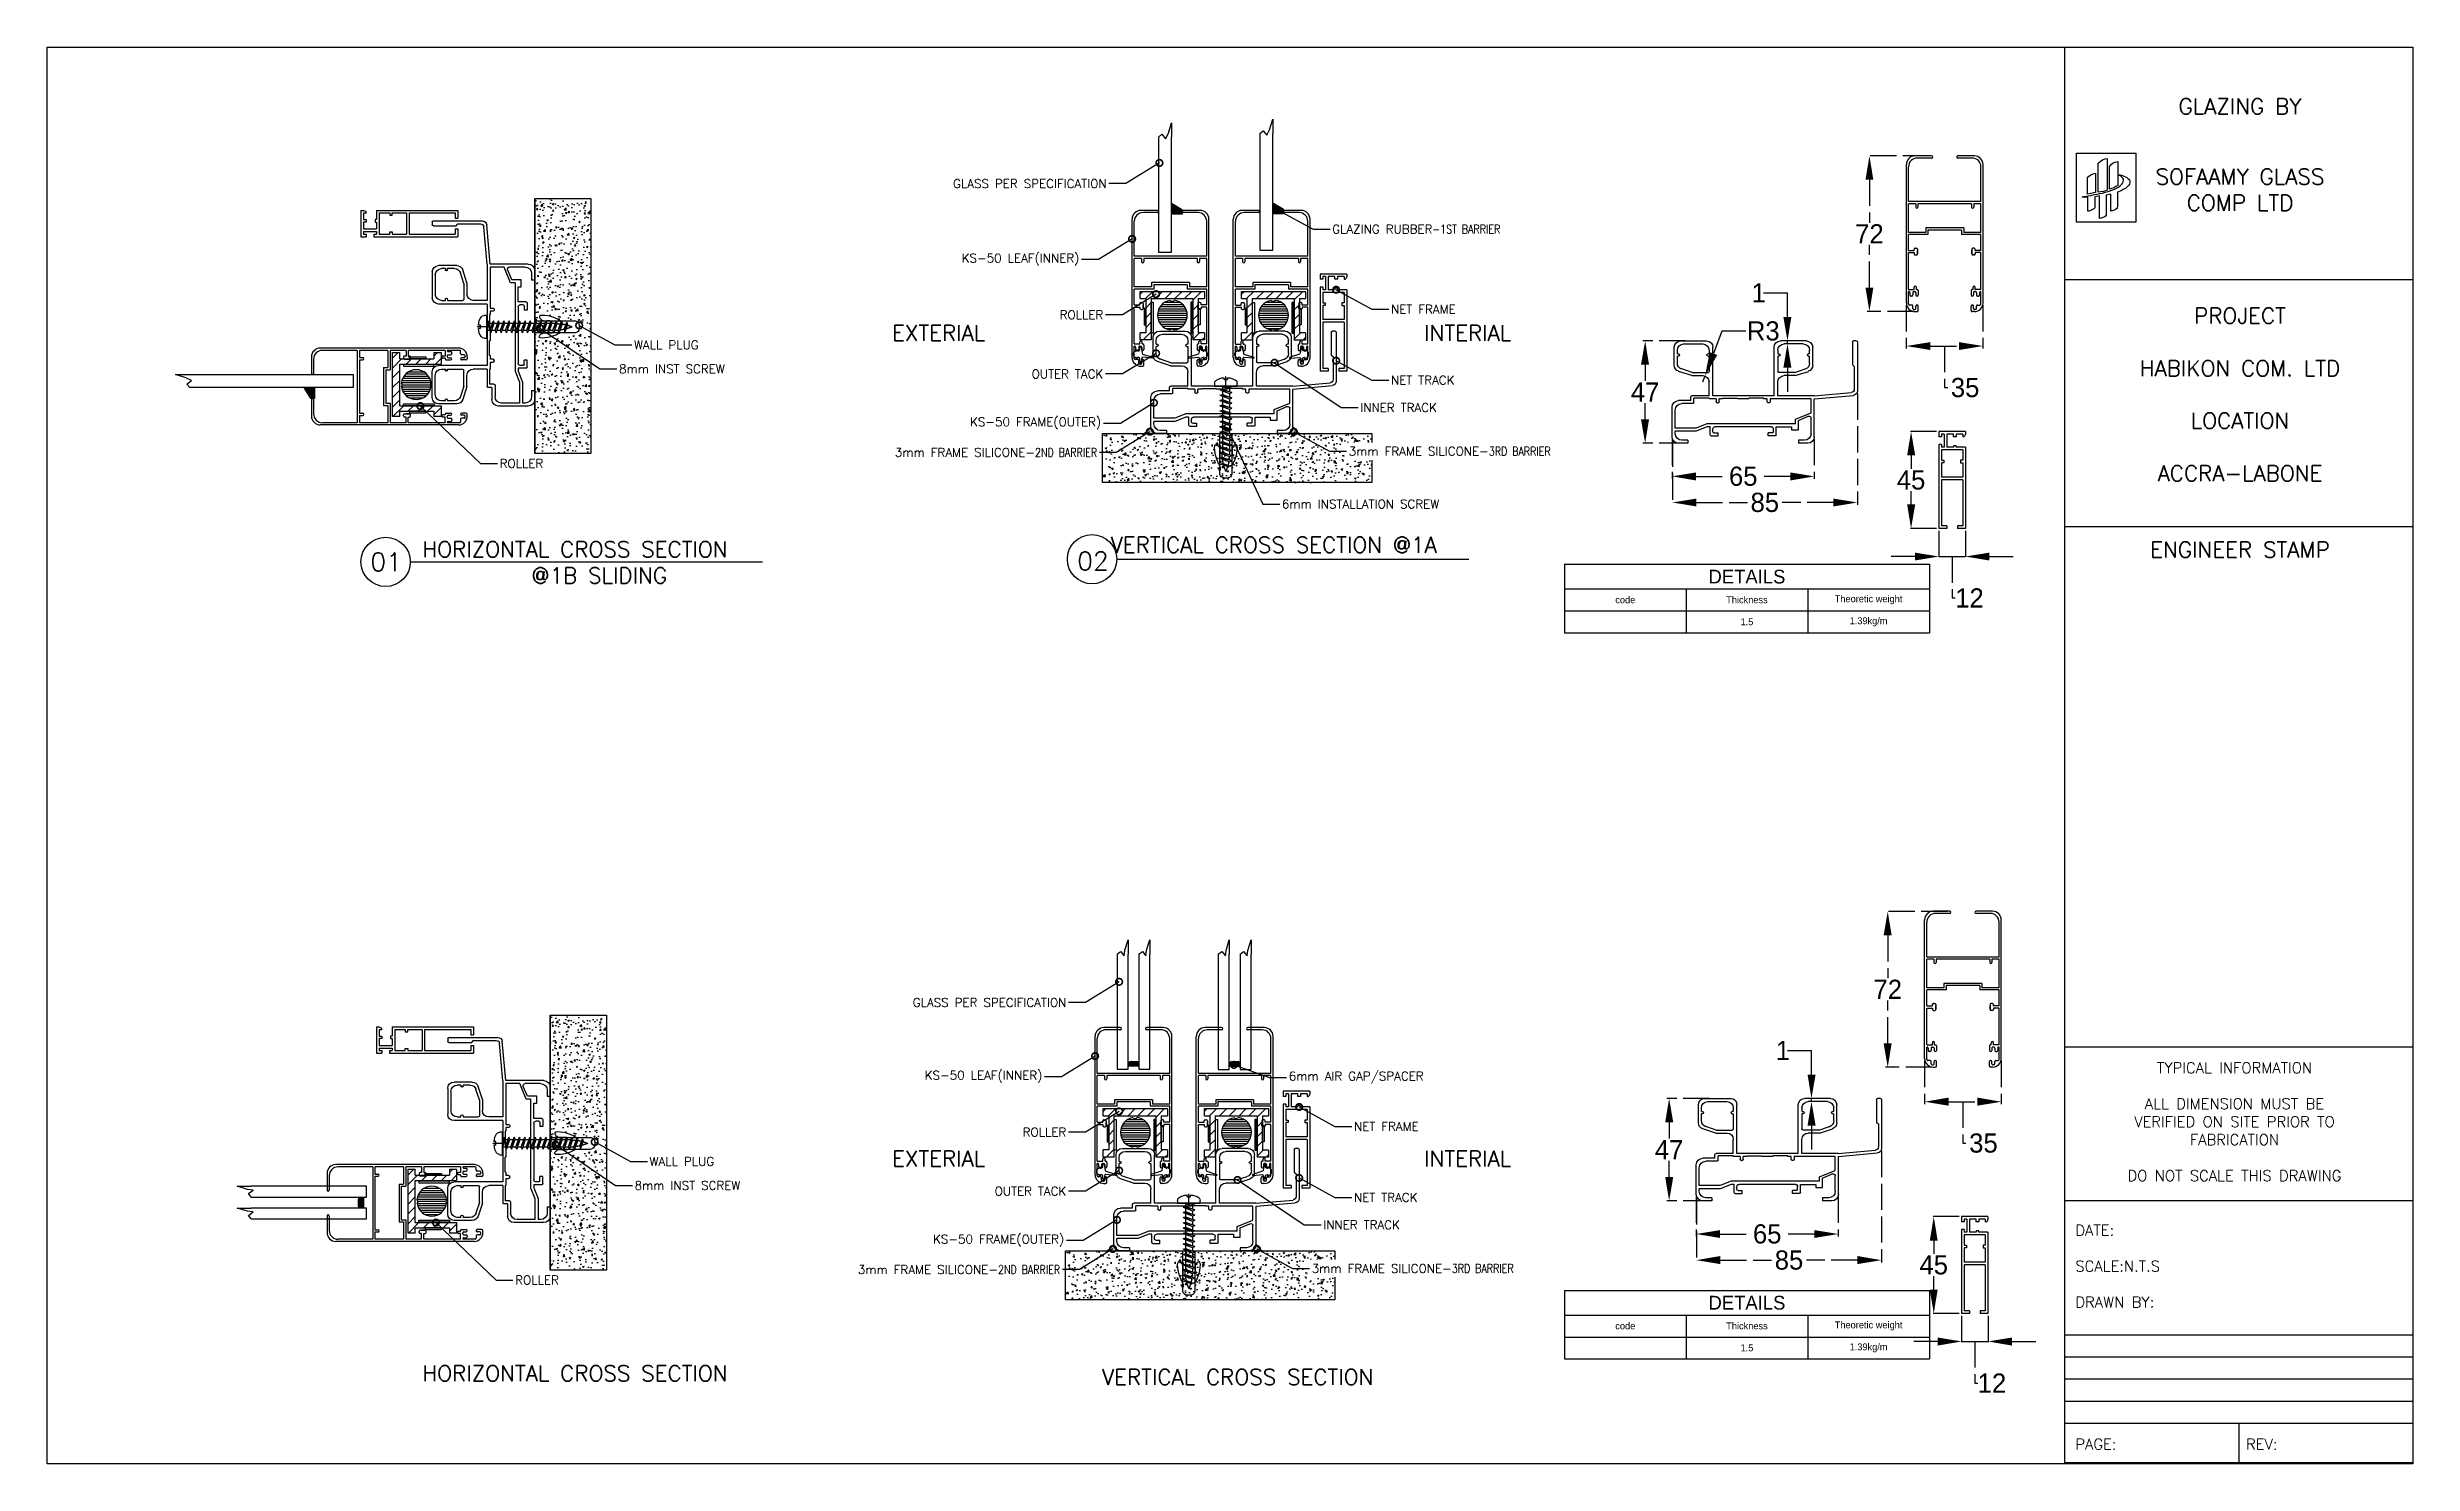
# Model space of a CAD drawing. Header units: millimetres. Extents: x -27371 to -844, y 11365 to 35579.
# Drawn here: x -15129 to -14043, y 11365 to 12015 of the extents above; entities that cross this region are included whole.
import ezdxf
from ezdxf import colors
from ezdxf.entities.mleader import LeaderData, LeaderLine
from ezdxf.math import Vec2, Vec3

# ---------------------------------------------------------------- set-up
doc = ezdxf.new("R2010")
doc.units = ezdxf.units.MM
for name, pattern in [('ACAD_ISO02W100', [15, 12, -3]), ('ACAD_ISO12W100', [21, 12, -3, 0, -3, 0, -3]), ('AXIS', [50.8, 31.75, -6.35, 6.35, -6.35]), ('AXIS2', [28.575, 19.05, -3.175, 3.175, -3.175]), ('HIDDEN', [9.525, 6.35, -3.175])]:
    doc.linetypes.add(name, pattern=pattern)
doc.layers.get('Defpoints').update_dxf_attribs({"color": 140})
for name, color, linetype in [('A-GRID2', 224, 'AXIS2'), ('GLASS-VISION-PES', 151, 'Continuous'), ('HARDWARES', 54, 'Continuous'), ('PRO', 7, 'Continuous')]:
    doc.layers.add(name, color=color, linetype=linetype)
doc.layers.add('TEXT', color=7, linetype='Continuous', lineweight=20)
doc.styles.add('Annotative', font='romans.shx')
doc.styles.add('RomanS', font='romans.shx')
doc.dimstyles.new('1-1', dxfattribs={"dimscale": 1.1, "dimtxt": 3, "dimasz": 1.5, "dimexe": 1, "dimexo": 1, "dimtad": 0, "dimtih": 1, "dimtoh": 1, "dimdec": 1, "dimdsep": 46, "dimtxsty": 'Standard', "dimcen": 2.5, "dimclrd": 1, "dimclre": 1, "dimclrt": 7, "dimadec": 0, "dimazin": 0, "dimtfac": 1, "dimtdec": 1, "dimtmove": 1, "dimatfit": 3, "dimfxl": 1, "dimlwd": -1, "dimlwe": -1, "dimarcsym": 0})

msp = doc.modelspace()

# ---------------------------------------------------------------- texts
at = {"ltscale": 1.3, "attachment_point": 1, "style": 'Annotative'}
for s, insert, char_height, width in [('\\pxqc;GLAZING BY', (-14178.03, 11991.09), 7.2281, 110.7171), ('\\pxqc;SOFAAMY GLASS COMP LTD', (-14178.03, 11958.87), 7.2281, 110.7171), ('\\pxqc;PROJECT \\P\\pq*;\\P\\pqc;HABIKON COM. LTD\\P \\PLOCATION\\P\\PACCRA-LABONE', (-14178.03, 11895.02), 7.2281, 110.7171), ('EXTERIAL', (-14741.09, 11887.13), 7.228, 157.5799), ('HORIZONTAL CROSS SECTION\\P\\pxqc;@1B SLIDING', (-14956.56, 11787.85), 7.2281, 162.247), ('\\pxqc;VERTICAL CROSS SECTION @1A', (-14644.78, 11789.88), 7.2281, 157.5799), ('\\pxqc;ENGINEER STAMP', (-14178.03, 11787.67), 7.2281, 110.7171), ('\\pxql;01', (-14980.45, 11782.64), 8.41, 21.874), ('\\pxql;02', (-14656.13, 11783.06), 8.41, 21.874), ('\\pxqc;TYPICAL INFORMATION\\P\\PALL DIMENSION MUST BE VERIFIED ON SITE PRIOR TO FABRICATION\\P\\PDO NOT SCALE THIS DRAWING', (-14184.08, 11548.74), 4.9458, 117.7043), ('\\pxql;DATE:\\P\\PSCALE:N.T.S\\P\\PDRAWN BY:', (-14198.21, 11474.21), 4.9458, 117.7043), ('HORIZONTAL CROSS SECTION', (-14956.56, 11409.67), 7.2281, 157.5799), ('VERTICAL CROSS SECTION', (-14644.78, 11407.95), 7.2281, 157.5799), ('\\pxql;PAGE:', (-14198.21, 11376.05), 4.9458, 117.7043), ('\\pxql;REV:', (-14119.92, 11376.05), 4.946, 117.7043)]:
    msp.add_mtext(s, dxfattribs=dict(at, insert=insert, char_height=char_height, width=width))

# ---------------------------------------------------------------- blocks, each defined once
blk = doc.blocks.new('trialco frame without cover')
at = {"color": 5}
for p, q in [((-77.8, 46.5), (-77.8, 24)), ((-77.3, 47), (-76, 47)), ((-75.5, 46.5), (-75.5, 36)), ((-57.3, 35.8), (-57.3, 44.1)), ((-54.4, 47), (-42.5, 47)), ((-53, 45.6), (-44.2, 45.6)), ((-39.6, 21.8), (-39.6, 44.1)), ((-11.5, 21.8), (-11.5, 44.1)), ((3.3, 47), (-8.6, 47)), ((1.9, 45.6), (-6.9, 45.6)), ((6.2, 35.8), (6.2, 44.1)), ((-75.5, 36), (-76.4, 35.3)), ((-76.4, 35.3), (-76.4, 24.8)), ((-55.9, 41), (-55.9, 42.7)), ((-55.9, 41), (-55.4, 41)), ((-55.9, 36.8), (-55.9, 40)), ((-55.4, 40), (-55.9, 40)), ((-49.3, 31.1), (-55.3, 33)), ((-54.9, 40.5), (-54.9, 40.5)), ((-49.1, 32.5), (-53.9, 34.1)), ((-42.3, 40.5), (-42.3, 40.5)), ((-41.3, 41), (-41.8, 41)), ((-41.8, 40), (-41.3, 40)), ((-41.3, 42.7), (-41.3, 41)), ((-41.3, 40), (-41.3, 33)), ((-9.8, 42.7), (-9.8, 41)), ((-9.8, 41), (-9.3, 41)), ((-9.3, 40), (-9.8, 40)), ((-9.8, 40), (-9.8, 33)), ((-8.8, 40.5), (-8.8, 40.5)), ((-2, 32.5), (2.8, 34.1)), ((-1.8, 31.1), (4.2, 33)), ((3.8, 40.5), (3.8, 40.5)), ((4.8, 41), (4.3, 41)), ((4.3, 40), (4.8, 40)), ((4.8, 41), (4.8, 42.7)), ((4.8, 36.8), (4.8, 40)), ((-58, 20.4), (-76, 22)), ((-57.9, 21.8), (-75, 23.3)), ((-57.9, 21.8), (-56.6, 21.8)), ((-57.9, 21.8), (-57.3, 21.8)), ((-56.6, 21.8), (-41.3, 21.8)), ((-49.3, 31.1), (-44.2, 31.1)), ((-49.1, 32.5), (-41.8, 32.5)), ((-41.3, 21.8), (-41.3, 28.2)), ((-39.6, 21.8), (-11.5, 21.8)), ((-9.8, 21.8), (-9.8, 28.2)), ((-9.8, 21.8), (-1.9, 21.8)), ((-2, 32.5), (-9.3, 32.5)), ((-1.8, 31.1), (-6.9, 31.1)), ((-58, 3), (-58, 20.4)), ((-56.6, 20.4), (-37.8, 20.4)), ((-56.6, 14), (-56.6, 20.4)), ((-49.4, 11.1), (-56.6, 14)), ((-56.6, 4.4), (-56.6, 11.5)), ((-50.8, 10.5), (-55.2, 12.4)), ((-49.4, 9), (-49.4, 11.1)), ((-37.8, 20.4), (-37.8, 19.1)), ((-37.3, 18.6), (-36.9, 18.6)), ((-36.4, 20.4), (-34.8, 20.4)), ((-36.4, 19.1), (-36.4, 20.4)), ((-34.8, 20.7), (-28, 20.7)), ((-34.8, 20.4), (-34.8, 20.7)), ((-28, 20.4), (-28, 20.7)), ((-28, 20.4), (-22.8, 20.4)), ((-16, 20.7), (-22.8, 20.7)), ((-22.8, 20.4), (-22.8, 20.7)), ((-16, 20.4), (-16, 20.7)), ((-16, 20.4), (-14.4, 20.4)), ((-14.4, 19.1), (-14.4, 20.4)), ((-13.5, 18.6), (-13.9, 18.6)), ((-13, 20.4), (-9.8, 20.4)), ((-13, 20.4), (-13, 19.1)), ((-9.8, 20.7), (-2.8, 20.7)), ((-9.8, 20.7), (-9.8, 20.4)), ((-2.8, 18.7), (-2.8, 20.7)), ((-2.3, 18.2), (2.8, 18.2)), ((-1.4, 19.6), (-1.4, 21.3)), ((-1.4, 19.6), (4.2, 19.6)), ((5.8, 7), (5.8, 15.2)), ((7.2, 3), (7.2, 16.6)), ((-55, 0), (-50.8, 0)), ((-53.6, 1.4), (-50.8, 1.4)), ((-50.8, 9), (-50.8, 10.5)), ((-50.8, 6.2), (-50.8, 9)), ((-47.6, 6.2), (-50.8, 6.2)), ((-50.8, 1.4), (-50.8, 0)), ((-49.4, 9), (-8.8, 9)), ((-40.6, 7.6), (-47.6, 7.6)), ((-47.6, 7.6), (-47.6, 6.2)), ((-40.6, 3.9), (-40.6, 7.6)), ((-40.1, 3.4), (-36.9, 3.4)), ((-39.3, 5.3), (-39.3, 6.6)), ((-38.8, 4.8), (-36.9, 4.8)), ((-38.3, 7.6), (-12.5, 7.6)), ((-36.9, 3.4), (-36.9, 4.8)), ((-13.9, 3.4), (-13.9, 4.8)), ((-12, 4.8), (-13.9, 4.8)), ((-10.7, 3.4), (-13.9, 3.4)), ((-11.5, 5.3), (-11.5, 6.6)), ((-10.2, 3.9), (-10.2, 7.6)), ((-10.2, 7.6), (-8.8, 7.6)), ((-8.8, 9), (-3.8, 7)), ((-8.8, 7.6), (-3.8, 5.6)), ((-3.8, 7), (5.8, 7)), ((-3.8, 5.6), (5.8, 5.6)), ((0, 1.4), (2.8, 1.4)), ((0, 1.4), (0, 0)), ((0, 0), (4.2, 0)), ((5.8, 4.4), (5.8, 5.6))]:
    blk.add_line(p, q, dxfattribs=at)
for centre, radius, start, end in [((-77.3, 46.5), 0.5, 90, 180), ((-76, 46.5), 0.5, 0, 90), ((-54.4, 44.1), 2.9, 90, 180), ((-53, 42.7), 2.9, 90, 180), ((-44.2, 42.7), 2.9, 0, 90), ((-42.5, 44.1), 2.9, 0, 90), ((-8.6, 44.1), 2.9, 90, 180), ((-6.9, 42.7), 2.9, 90, 180), ((1.9, 42.7), 2.9, 0, 90), ((3.3, 44.1), 2.9, 0, 90), ((-54.4, 35.8), 2.9, 180, 252), ((-53, 36.8), 2.9, 180, 252), ((-55.4, 40.5), 0.5, 0, 90), ((-55.4, 40.5), 0.5, 270, 0), ((-41.8, 40.5), 0.5, 90, 180), ((-41.8, 40.5), 0.5, 180, 270), ((-41.8, 33), 0.5, 270, 360), ((-9.3, 33), 0.5, 180, 270), ((-9.3, 40.5), 0.5, 0, 90), ((-9.3, 40.5), 0.5, 270, 0), ((1.9, 36.8), 2.9, 288, 0), ((4.3, 40.5), 0.5, 90, 180), ((4.3, 40.5), 0.5, 180, 270), ((3.3, 35.8), 2.9, 288, 0), ((-75.8, 24), 2, 180, 265), ((-74.9, 24.8), 1.5, 180, 265), ((-44.2, 28.2), 2.9, 0, 90), ((-6.9, 28.2), 2.9, 90, 180), ((-1.9, 21.3), 0.5, 0, 90), ((-55.6, 11.5), 1, 66.6823, 180), ((-37.3, 19.1), 0.5, 180, 270), ((-36.9, 19.1), 0.5, 270, 0), ((-13.9, 19.1), 0.5, 180, 270), ((-13.5, 19.1), 0.5, 270, 0), ((-2.3, 18.7), 0.5, 180, 270), ((2.8, 15.2), 3, 0, 90), ((4.2, 16.6), 3, 0, 90), ((-55, 3), 3, 180, 270), ((-53.6, 4.4), 3, 180, 270), ((-40.1, 3.9), 0.5, 180, 270), ((-38.3, 6.6), 1, 90, 180), ((-38.8, 5.3), 0.5, 180, 270), ((-12.5, 6.6), 1, 0, 90), ((-12, 5.3), 0.5, 270, 0), ((-10.7, 3.9), 0.5, 270, 0), ((2.8, 4.4), 3, 270, 0), ((4.2, 3), 3, 270, 0)]:
    blk.add_arc(centre, radius, start, end, dxfattribs=at)
blk = doc.blocks.new('trialco leaf')
at = {"color": 3}
for p, q in [((-26.3, 0), (-25.4, 0)), ((0.9, 0), (0, 0)), ((-30.3, -4), (-30.3, -67.5)), ((-29.3, -3.55), (-29.3, -9.19)), ((-29.3, -10.2), (-29.3, -27.1)), ((-29.3, -10.2), (-26.7, -10.2)), ((-27.8, -3.05), (-28.8, -3.05)), ((-28.7, -8.7), (-28.7, -7.65)), ((-27.8, -7.15), (-28.2, -7.15)), ((-27.3, -1.5), (-27.3, -2.55)), ((-27.3, -8.7), (-27.3, -7.65)), ((-26.8, -1), (-26.4, -1)), ((-26.8, -9.2), (-26.4, -9.2)), ((-26.7, -10.2), (-26.7, -11.2)), ((-25.9, -1.5), (-25.9, -2.55)), ((-25.9, -8.7), (-25.9, -7.65)), ((-25.7, -10.2), (-25.4, -10.2)), ((-25.7, -10.2), (-25.7, -11.2)), ((-25.4, -3.05), (-25.4, -3.05)), ((-25.4, -7.15), (-25.4, -7.15)), ((-24.9, -0.5), (-24.9, -2.55)), ((-24.9, -9.7), (-24.9, -7.65)), ((-0.5, -0.5), (-0.5, -2.55)), ((-0.5, -9.7), (-0.5, -7.65)), ((0, -3.05), (0, -3.05)), ((0, -7.15), (0, -7.15)), ((0.3, -10.2), (0, -10.2)), ((0.3, -10.2), (0.3, -11.2)), ((0.5, -1.5), (0.5, -2.55)), ((0.5, -8.7), (0.5, -7.65)), ((1.4, -1), (1, -1)), ((1.4, -9.2), (1, -9.2)), ((3.9, -10.2), (1.3, -10.2)), ((1.3, -10.2), (1.3, -11.2)), ((1.9, -1.5), (1.9, -2.55)), ((1.9, -8.7), (1.9, -7.65)), ((2.4, -3.05), (3.4, -3.05)), ((2.4, -7.15), (2.8, -7.15)), ((3.3, -8.7), (3.3, -7.65)), ((3.9, -3.55), (3.9, -9.19)), ((3.9, -10.2), (3.9, -27.1)), ((4.9, -4), (4.9, -67.5)), ((-26.2, -11.7), (-26.2, -11.7)), ((0.8, -11.7), (0.8, -11.7)), ((-29.3, -27.1), (-26.7, -27.1)), ((-29.3, -28.1), (-29.3, -35.4)), ((-29.3, -28.1), (-26.7, -28.1)), ((-26.7, -27.1), (-26.7, -26.5)), ((-26.7, -28.1), (-26.7, -28.7)), ((-26.2, -26), (-25.7, -26)), ((-26.2, -29.2), (-25.7, -29.2)), ((-25.2, -26.5), (-25.2, -28.1)), ((-25.2, -28.7), (-25.2, -26.5)), ((-0.2, -26.5), (-0.2, -28.1)), ((-0.2, -28.7), (-0.2, -26.5)), ((0.8, -26), (0.3, -26)), ((0.8, -29.2), (0.3, -29.2)), ((1.3, -27.1), (1.3, -26.5)), ((3.9, -27.1), (1.3, -27.1)), ((3.9, -28.1), (1.3, -28.1)), ((1.3, -28.1), (1.3, -28.7)), ((3.9, -28.1), (3.9, -35.4)), ((-29.3, -35.4), (-20.4, -35.4)), ((-29.3, -36.4), (-29.3, -49.5)), ((-29.3, -36.4), (-21.4, -36.4)), ((-21.4, -38.4), (-21.4, -36.4)), ((-21.4, -38.4), (-4, -38.4)), ((-20.4, -37.4), (-20.4, -35.4)), ((-20.4, -37.4), (-5, -37.4)), ((-5, -35.4), (3.9, -35.4)), ((-5, -37.4), (-5, -35.4)), ((-4, -36.4), (3.9, -36.4)), ((-4, -38.4), (-4, -36.4)), ((3.9, -36.4), (3.9, -49.5)), ((-29.3, -49.5), (-26, -49.5)), ((-29.3, -50.5), (-29.3, -66.5)), ((-29.3, -50.5), (3.9, -50.5)), ((-26, -49.5), (-26, -48)), ((-25.5, -47.5), (-25.5, -47.5)), ((-25, -49.5), (-25, -48)), ((-25, -49.5), (-0.4, -49.5)), ((-0.4, -49.5), (-0.4, -48)), ((0.1, -47.5), (0.1, -47.5)), ((0.6, -49.5), (0.6, -48)), ((0.6, -49.5), (3.9, -49.5)), ((3.9, -50.5), (3.9, -66.5)), ((-26.3, -71.5), (-18.7, -71.5)), ((-25.3, -70.5), (-18.7, -70.5)), ((-18.2, -71), (-18.2, -71)), ((-7.2, -71), (-7.2, -71)), ((-6.7, -70.5), (-0.1, -70.5)), ((-6.7, -71.5), (0.9, -71.5))]:
    blk.add_line(p, q, dxfattribs=at)
for centre, radius, start, end in [((-26.3, -4), 4, 90, 180), ((-25.4, -0.5), 0.5, 0, 90), ((0, -0.5), 0.5, 90, 180), ((0.9, -4), 4, 0, 90), ((-28.8, -3.55), 0.5, 90, 180), ((-29.2, -8.7), 0.5, 258.46304, 0), ((-28.2, -7.65), 0.5, 90, 180), ((-27.8, -2.55), 0.5, 270, 0), ((-27.8, -7.65), 0.5, 0, 90), ((-26.8, -1.5), 0.5, 90, 180), ((-26.8, -8.7), 0.5, 180, 270), ((-26.4, -1.5), 0.5, 0, 90), ((-26.4, -8.7), 0.5, 270, 0), ((-25.4, -2.55), 0.5, 180, 270), ((-25.4, -7.65), 0.5, 90, 180), ((-25.4, -2.55), 0.5, 270, 0), ((-25.4, -7.65), 0.5, 0, 90), ((-25.4, -9.7), 0.5, 270, 0), ((0, -2.55), 0.5, 180, 270), ((0, -7.65), 0.5, 90, 180), ((0, -9.7), 0.5, 180, 270), ((0, -2.55), 0.5, 270, 0), ((0, -7.65), 0.5, 0, 90), ((1, -1.5), 0.5, 90, 180), ((1, -8.7), 0.5, 180, 270), ((1.4, -1.5), 0.5, 0, 90), ((1.4, -8.7), 0.5, 270, 0), ((2.4, -2.55), 0.5, 180, 270), ((2.4, -7.65), 0.5, 90, 180), ((2.8, -7.65), 0.5, 0, 90), ((3.8, -8.7), 0.5, 180, 281.53696), ((3.4, -3.55), 0.5, 0, 90), ((-26.2, -11.2), 0.5, 180, 270), ((-26.2, -11.2), 0.5, 270, 0), ((0.8, -11.2), 0.5, 180, 270), ((0.8, -11.2), 0.5, 270, 0), ((-26.2, -26.5), 0.5, 90, 180), ((-26.2, -28.7), 0.5, 180, 270), ((-25.7, -26.5), 0.5, 0, 90), ((-25.7, -28.7), 0.5, 270, 0), ((0.3, -26.5), 0.5, 90, 180), ((0.3, -28.7), 0.5, 180, 270), ((0.8, -26.5), 0.5, 0, 90), ((0.8, -28.7), 0.5, 270, 0), ((-25.5, -48), 0.5, 90, 180), ((-25.5, -48), 0.5, 0, 90), ((0.1, -48), 0.5, 90, 180), ((0.1, -48), 0.5, 0, 90), ((-26.3, -67.5), 4, 180, 270), ((-25.3, -66.5), 4, 180, 270), ((-18.7, -71), 0.5, 0, 90), ((-18.7, -71), 0.5, 270, 0), ((-6.7, -71), 0.5, 90, 180), ((-6.7, -71), 0.5, 180, 270), ((-0.1, -66.5), 4, 270, 0), ((0.9, -67.5), 4, 270, 0)]:
    blk.add_arc(centre, radius, start, end, dxfattribs=at)
blk = doc.blocks.new('roller')
for p, q in [((-19.9, 19), (-19.9, 22.3)), ((-19.9, 22.3), (9.5, 22.3)), ((9.5, 22.3), (9.5, 19)), ((-19.9, 19), (-17.4, 19)), ((-17.4, 19), (-17.4, 3.3)), ((-15, 19), (4.2, 19)), ((-15, 19), (-15, 0)), ((4.2, 19), (4.2, 0)), ((6.7, 19), (9.5, 19)), ((6.7, 19), (6.7, 3.3)), ((-19.9, 0), (-19.9, 3.3)), ((-17.4, 3.3), (-19.9, 3.3)), ((-15, 0), (-19.9, 0)), ((9.5, 0), (4.2, 0)), ((9.5, 3.3), (6.7, 3.3)), ((9.5, 3.3), (9.5, 0))]:
    blk.add_line(p, q)
for points in [[(-17.4, 14.5), (-18.2, 14.5), (-18.2, 7), (-17.4, 7)], [(-14.9, 17.3), (-14, 17.3), (-14, 3.2), (-14.9, 3.2)], [(4, 17.3), (3.2, 17.3), (3.2, 3.2), (4, 3.2)], [(6.7, 14.5), (7.5, 14.5), (7.5, 7), (6.7, 7)]]:
    blk.add_lwpolyline(points, close=True)
for centre, radius, start, end in [((-5.2, 11.4), 6.85, 99.192, 260.808), ((-5.4, 19.2), 1.42, 229.7147, 312.8915), ((-5.2, 11.4), 6.85, 276.5858, 83.4142), ((-5.4, 3.5), 1.42, 47.1085, 130.2853)]:
    blk.add_arc(centre, radius, start, end)
blk = doc.blocks.new('TRIALCO NET')
at = {"color": 2}
for p, q in [((-44.5, 3.6), (-44.5, -8.5)), ((-44.5, 3.6), (-43.3, 3.6)), ((-43.3, 3.6), (-42.3, 3.2)), ((-43.3, 2.4), (-43.3, -0.6)), ((-43.3, 2.4), (-42.1, 2.4)), ((-42.1, 2.6), (-42.1, 2.4)), ((-37.3, 3.6), (0, 3.6)), ((-37.3, 3.6), (-37.3, -0.6)), ((-36.1, 2.4), (-31.3, 2.4)), ((-36.1, 2.4), (-36.1, -7.3)), ((-30.1, 2.4), (-23.6, 2.4)), ((-23.6, 2.4), (-23.6, -7.3)), ((-22.4, 2.4), (-22.4, -7.3)), ((-22.4, 2.4), (-1.2, 2.4)), ((-1.2, 2.4), (-1.2, 0)), ((-1.2, 0), (0, 0)), ((0, 3.6), (0, 0)), ((-44.5, -8.5), (-42.1, -8.5)), ((-43.3, -1.8), (-43.3, -4.9)), ((-43.3, -4.9), (-37.3, -4.9)), ((-43.3, -6.1), (-43.3, -7.3)), ((-43.3, -6.1), (-37.3, -6.1)), ((-43.3, -7.3), (-42.1, -7.3)), ((-42.1, -7.3), (-42.1, -8.5)), ((-38.5, -7.3), (-37.3, -7.3)), ((-38.5, -7.3), (-38.5, -8.5)), ((-38.5, -8.5), (0, -8.5)), ((-37.3, -1.8), (-37.3, -4.9)), ((-37.3, -6.1), (-37.3, -7.3)), ((-36.1, -7.3), (-31.3, -7.3)), ((-30.1, -7.3), (-23.6, -7.3)), ((-22.4, -7.3), (-1.2, -7.3)), ((-1.2, -4.9), (-1.2, -7.3)), ((-1.2, -4.9), (0, -4.9)), ((0, -4.9), (0, -8.5))]:
    blk.add_line(p, q, dxfattribs=at)
for points in [[(-31.3, 2.4), (-31.3, 1.4), (-30.1, 1.4), (-30.1, 2.4)], [(-43.3, -0.6), (-42.1, -0.6), (-42.1, -1.8), (-43.3, -1.8)], [(-37.3, -0.6), (-38, -0.6), (-38, -1.8), (-37.3, -1.8)], [(-31.3, -7.3), (-31.3, -6.3), (-30.1, -6.3), (-30.1, -7.3)]]:
    blk.add_lwpolyline(points, dxfattribs=at)
blk.add_arc((-43.2, 2.6), 1.09, 359.3357, 33.1171, dxfattribs=at)
blk = doc.blocks.new('*U35')
at = {"layer": 'A-GRID2', "linetype": 'AXIS'}
blk.add_line((0, -0.6), (0, 4.4), dxfattribs=at)
at = {"layer": 'HARDWARES', "linetype": 'Continuous'}
for p, q in [((-5.2, 0), (-5.2, 1.3)), ((5.2, 0), (-5.2, 0)), ((-0.8, 3), (-0.8, 3.8)), ((0.8, 3), (-0.8, 3)), ((0.8, 3), (0.8, 3.8)), ((5.2, 1.3), (5.2, 0))]:
    blk.add_line(p, q, dxfattribs=at)
at = {"layer": 'HARDWARES'}
for p, q in [((5.2, 0), (-5.2, 0)), ((5.2, 0.9), (5.2, 0))]:
    blk.add_line(p, q, dxfattribs=at)
at = {"layer": 'HARDWARES', "linetype": 'HIDDEN'}
for p, q in [((-1.7, -3.4), (-1.7, -5)), ((-1.7, -5.8), (-1.7, -7.4)), ((-1.7, -8.2), (-1.7, -9.8)), ((-1.7, -10.6), (-1.7, -12.2)), ((1.6, -0.1), (1.6, -1.4)), ((1.6, -2.2), (1.6, -3.8)), ((1.6, -4.6), (1.6, -6.2)), ((1.6, -7), (1.6, -8.6)), ((1.6, -9.4), (1.6, -11)), ((-1.7, -13), (-1.7, -14.6)), ((-1.7, -15.4), (-1.7, -17.1)), ((-1.7, -17.9), (-1.7, -19.5)), ((-1.7, -20.3), (-1.7, -21.9)), ((1.6, -11.8), (1.6, -13.4)), ((1.6, -14.2), (1.6, -15.9)), ((1.6, -16.7), (1.6, -18.3)), ((1.6, -19.1), (1.6, -20.7)), ((1.6, -21.5), (1.6, -23.1)), ((-1.7, -22.7), (-1.7, -24.3)), ((-1.7, -25.1), (-1.7, -26.7)), ((-1.7, -27.5), (-1.7, -29.1)), ((-1.7, -29.9), (-1.7, -31.5)), ((1.6, -23.9), (1.6, -25.5)), ((1.6, -26.3), (1.6, -27.9)), ((1.6, -28.7), (1.6, -30.3)), ((1.2, -35.5), (-2.1, -36.7)), ((2.3, -35.8), (-2.1, -36.7)), ((-2.1, -36.7), (-1, -37)), ((-1, -37), (2.3, -35.8)), ((1.2, -35.5), (2.3, -35.8))]:
    blk.add_line(p, q, dxfattribs=at)
for points in [[(2, 0), (-1.7, -1.3), (-2.8, -0.9)], [(-0.2, 0), (-2.8, -0.9), (1.5, 0)], [(-1.7, 0), (-1.7, -0.5)], [(2.7, -1.8), (1.6, -1.4), (-2.8, -3), (2.7, -1.8), (-1.7, -3.4), (-2.8, -3)], [(2.7, -4.2), (1.6, -3.8), (-2.8, -5.4), (2.7, -4.2), (-1.7, -5.8), (-2.8, -5.4)], [(2.7, -6.6), (1.6, -6.2), (-2.8, -7.8), (2.7, -6.6), (-1.7, -8.2), (-2.8, -7.8)], [(2.7, -9), (1.6, -8.6), (-2.8, -10.2), (2.7, -9), (-1.7, -10.6), (-2.8, -10.2)], [(-1.7, -1.3), (-1.7, -2.6)], [(2.7, -11.4), (1.6, -11), (-2.8, -12.6), (2.7, -11.4), (-1.7, -13), (-2.8, -12.6)], [(2.7, -13.8), (1.6, -13.4), (-2.8, -15), (2.7, -13.8), (-1.7, -15.4), (-2.8, -15)], [(2.7, -16.3), (1.6, -15.9), (-2.8, -17.5), (2.7, -16.3), (-1.7, -17.9), (-2.8, -17.5)], [(2.7, -18.7), (1.6, -18.3), (-2.8, -19.9), (2.7, -18.7), (-1.7, -20.3), (-2.8, -19.9)], [(2.7, -21.1), (1.6, -20.7), (-2.8, -22.3), (2.7, -21.1), (-1.7, -22.7), (-2.8, -22.3)], [(2.7, -30.7), (1.6, -30.3), (-2.8, -31.9), (2.7, -30.7), (-1.7, -32.3), (-2.8, -31.9)], [(2.7, -23.5), (1.6, -23.1), (-2.8, -24.7), (2.7, -23.5), (-1.7, -25.1), (-2.8, -24.7)], [(2.7, -25.9), (1.6, -25.5), (-2.8, -27.1), (2.7, -25.9), (-1.7, -27.5), (-2.8, -27.1)], [(2.7, -28.3), (1.6, -27.9), (-2.8, -29.5), (2.7, -28.3), (-1.7, -29.9), (-2.8, -29.5)], [(2.8, -33.1), (1.7, -32.7), (-2.7, -34.3), (2.8, -33.1), (-1.6, -34.7), (-2.7, -34.3)]]:
    blk.add_lwpolyline(points, dxfattribs=at)
at = {"layer": 'HARDWARES', "linetype": 'Continuous'}
for centre, radius, start, end in [((-3.6, 1.3), 1.57, 131.7376, 180), ((-0.8, -2.7), 6.49, 89.5368, 126.33), ((0.8, -2.7), 6.49, 53.67, 90.4632), ((3.6, 1.3), 1.57, 0, 48.2624)]:
    blk.add_arc(centre, radius, start, end, dxfattribs=at)
at = {"layer": 'HARDWARES', "linetype": 'HIDDEN'}
for centre, start, end in [((17.7, -31.4), 182.508, 187.2926), ((-17.5, -31.4), 356.0961, 1.0584), ((17.6, -31.4), 189.5795, 194.5622), ((17.6, -31.4), 196.6931, 203.9435), ((-17.6, -31.4), 336.0565, 345.4243), ((-17.6, -31.4), 347.9668, 353.6815)]:
    blk.add_arc(centre, 19.2, start, end, dxfattribs=at)
blk = doc.blocks.new('_DotSmall')
at = {"color": 0, "linetype": 'ByBlock', "const_width": 0.5}
blk.add_lwpolyline([(-0.0625, 0, 1), (0.0625, 0, 1)], format="xyb", close=True, dxfattribs=at)
blk = doc.blocks.new('A$C55a8eb81')
at = {"layer": 'PRO', "color": 1, "linetype": 'ByBlock', "lineweight": -2}
blk.add_lwpolyline([(9.2, 1.8), (4.8, 1.4, -0.327324), (4.5, 1.6), (4.1, 3.2, 1), (3.5, 3.2), (3.5, 2.5), (3.5, 2, -0.368344), (3, 1.5), (2.2, 1.4, -0.256451), (2.6, 1.5), (2.5, 1.8, 0.50841), (2, 1.9), (1, 1.1, 0.221695), (0.7, 0.5), (0.7, -0.5, 0.221695), (1, -1.1), (2, -1.9, 0.50841), (2.5, -1.8), (2.6, -1.5, -0.256451), (2.2, -1.4), (3, -1.6, -0.368344), (3.5, -2.1), (3.5, -2.5), (3.5, -3.2, 1), (4.1, -3.2), (4.6, -0.5, -0.264379), (4.9, -0.1), (9.2, 1.3, 0.951054)], format="xyb", close=True, dxfattribs=at)
blk = doc.blocks.new('*D43')
at = {"color": 3, "linetype": 'ACAD_ISO02W100', "transparency": 16777216}
for p, q in [((-14383.2, 11834.8), (-14383.2, 11816.6)), ((-14318, 11834.8), (-14318, 11816.6)), ((-14372.2, 11817.7), (-14358.7, 11817.7)), ((-14329, 11817.7), (-14342.6, 11817.7))]:
    blk.add_line(p, q, dxfattribs=at)
at = {"color": 3, "linetype": 'ACAD_ISO12W100', "transparency": 16777216}
for points in [[(-14372.2, 11819.5), (-14372.2, 11815.8), (-14383.2, 11817.7)], [(-14329, 11819.5), (-14329, 11815.8), (-14318, 11817.7)]]:
    blk.add_solid(points, dxfattribs=at)
at = {"layer": 'Defpoints', "color": 0, "linetype": 'ACAD_ISO12W100', "transparency": 16777216}
for p in [(-14383.2, 11835.9), (-14318, 11835.9), (-14318, 11817.7)]:
    blk.add_point(p, dxfattribs=at)
at = {"color": 7, "linetype": 'ACAD_ISO12W100', "transparency": 16777216, "insert": (-14350.6, 11817.7), "char_height": 8.8, "attachment_point": 5}
blk.add_mtext('65', dxfattribs=at)
blk = doc.blocks.new('*D44')
at = {"color": 3, "linetype": 'ACAD_ISO02W100', "transparency": 16777216}
for p, q in [((-14377.1, 11879.9), (-14396.7, 11879.9)), ((-14395.6, 11868.9), (-14395.6, 11861.5)), ((-14395.6, 11843.9), (-14395.6, 11851.3)), ((-14377.1, 11832.9), (-14396.7, 11832.9))]:
    blk.add_line(p, q, dxfattribs=at)
at = {"color": 3, "linetype": 'ACAD_ISO12W100', "transparency": 16777216}
for points in [[(-14397.5, 11868.9), (-14393.8, 11868.9), (-14395.6, 11879.9)], [(-14397.5, 11843.9), (-14393.8, 11843.9), (-14395.6, 11832.9)]]:
    blk.add_solid(points, dxfattribs=at)
at = {"layer": 'Defpoints', "color": 0, "linetype": 'ACAD_ISO12W100', "transparency": 16777216}
for p in [(-14395.6, 11879.9), (-14376, 11879.9), (-14376, 11832.9)]:
    blk.add_point(p, dxfattribs=at)
at = {"color": 7, "linetype": 'ACAD_ISO12W100', "transparency": 16777216, "insert": (-14395.6, 11856.4), "char_height": 8.8, "attachment_point": 5}
blk.add_mtext('47', dxfattribs=at)
blk = doc.blocks.new('*D45')
at = {"color": 3, "linetype": 'ACAD_ISO02W100', "transparency": 16777216}
for p, q in [((-14298.2, 11855.7), (-14298.2, 11804.6)), ((-14383.1, 11834), (-14383.1, 11804.6)), ((-14372.1, 11805.7), (-14348.7, 11805.7)), ((-14309.2, 11805.7), (-14332.7, 11805.7))]:
    blk.add_line(p, q, dxfattribs=at)
at = {"color": 3, "linetype": 'ACAD_ISO12W100', "transparency": 16777216}
for points in [[(-14372.1, 11807.5), (-14372.1, 11803.9), (-14383.1, 11805.7)], [(-14309.2, 11807.5), (-14309.2, 11803.9), (-14298.2, 11805.7)]]:
    blk.add_solid(points, dxfattribs=at)
at = {"layer": 'Defpoints', "color": 0, "linetype": 'ACAD_ISO12W100', "transparency": 16777216}
for p in [(-14298.2, 11856.8), (-14383.1, 11835.1), (-14298.2, 11805.7)]:
    blk.add_point(p, dxfattribs=at)
at = {"color": 7, "linetype": 'ACAD_ISO12W100', "transparency": 16777216, "insert": (-14340.7, 11805.7), "char_height": 8.8, "attachment_point": 5}
blk.add_mtext('85', dxfattribs=at)
blk = doc.blocks.new('*D46')
at = {"color": 3, "linetype": 'ACAD_ISO02W100', "transparency": 16777216}
for p, q in [((-14341.3, 11901.9), (-14330.3, 11901.9)), ((-14330.3, 11890.9), (-14330.3, 11901.9)), ((-14328.5, 11879.9), (-14331.4, 11879.9)), ((-14328.5, 11878.5), (-14331.4, 11878.5)), ((-14330.3, 11878.5), (-14330.3, 11879.9)), ((-14330.3, 11867.5), (-14330.3, 11856.5))]:
    blk.add_line(p, q, dxfattribs=at)
at = {"color": 3, "linetype": 'ACAD_ISO12W100', "transparency": 16777216}
for points in [[(-14332.2, 11890.9), (-14328.5, 11890.9), (-14330.3, 11879.9)], [(-14332.2, 11867.5), (-14328.5, 11867.5), (-14330.3, 11878.5)]]:
    blk.add_solid(points, dxfattribs=at)
at = {"layer": 'Defpoints', "color": 0, "linetype": 'ACAD_ISO12W100', "transparency": 16777216}
for p in [(-14330.3, 11879.9), (-14327.4, 11879.9), (-14327.4, 11878.5)]:
    blk.add_point(p, dxfattribs=at)
at = {"color": 7, "linetype": 'ACAD_ISO12W100', "transparency": 16777216, "insert": (-14343.5, 11901.9), "char_height": 8.8, "attachment_point": 5}
blk.add_mtext('1', dxfattribs=at)
blk = doc.blocks.new('*D47')
at = {"color": 3, "linetype": 'ACAD_ISO02W100', "transparency": 16777216}
for p, q in [((-14265.3, 11964.8), (-14293.8, 11964.8)), ((-14292.7, 11953.8), (-14292.7, 11934.1)), ((-14292.7, 11904.3), (-14292.7, 11923.9)), ((-14272.4, 11893.3), (-14293.8, 11893.3))]:
    blk.add_line(p, q, dxfattribs=at)
at = {"color": 3, "linetype": 'ACAD_ISO12W100', "transparency": 16777216}
for points in [[(-14294.5, 11953.8), (-14290.9, 11953.8), (-14292.7, 11964.8)], [(-14294.5, 11904.3), (-14290.9, 11904.3), (-14292.7, 11893.3)]]:
    blk.add_solid(points, dxfattribs=at)
at = {"layer": 'Defpoints', "color": 0, "linetype": 'ACAD_ISO12W100', "transparency": 16777216}
for p in [(-14264.2, 11964.8), (-14292.7, 11893.3), (-14271.3, 11893.3)]:
    blk.add_point(p, dxfattribs=at)
at = {"color": 7, "linetype": 'ACAD_ISO12W100', "transparency": 16777216, "insert": (-14292.7, 11929), "char_height": 8.8, "attachment_point": 5}
blk.add_mtext('72', dxfattribs=at)
blk = doc.blocks.new('*D48')
at = {"color": 3, "linetype": 'ACAD_ISO02W100', "transparency": 16777216}
for p, q in [((-14275.8, 11896.2), (-14275.8, 11876.4)), ((-14240.6, 11896.2), (-14240.6, 11876.4)), ((-14264.8, 11877.5), (-14251.6, 11877.5)), ((-14258.2, 11877.5), (-14258.2, 11858.4)), ((-14258.2, 11858.4), (-14256.8, 11858.4))]:
    blk.add_line(p, q, dxfattribs=at)
at = {"color": 3, "linetype": 'ACAD_ISO12W100', "transparency": 16777216}
for points in [[(-14264.8, 11879.3), (-14264.8, 11875.7), (-14275.8, 11877.5)], [(-14251.6, 11879.3), (-14251.6, 11875.7), (-14240.6, 11877.5)]]:
    blk.add_solid(points, dxfattribs=at)
at = {"layer": 'Defpoints', "color": 0, "linetype": 'ACAD_ISO12W100', "transparency": 16777216}
for p in [(-14275.8, 11897.3), (-14240.6, 11897.3), (-14240.6, 11877.5)]:
    blk.add_point(p, dxfattribs=at)
at = {"color": 7, "linetype": 'ACAD_ISO12W100', "transparency": 16777216, "insert": (-14248.8, 11858.4), "char_height": 8.8, "attachment_point": 5}
blk.add_mtext('35', dxfattribs=at)
blk = doc.blocks.new('*D49')
at = {"color": 3, "linetype": 'ACAD_ISO02W100', "transparency": 16777216}
for p, q in [((-14260.8, 11792.7), (-14260.8, 11779.8)), ((-14248.7, 11792.7), (-14248.7, 11779.8)), ((-14271.8, 11780.9), (-14282.8, 11780.9)), ((-14260.8, 11780.9), (-14248.7, 11780.9)), ((-14260.8, 11780.9), (-14248.7, 11780.9)), ((-14254.7, 11780.9), (-14254.7, 11761.9)), ((-14237.7, 11780.9), (-14226.7, 11780.9)), ((-14254.7, 11761.9), (-14253.4, 11761.9))]:
    blk.add_line(p, q, dxfattribs=at)
at = {"color": 3, "linetype": 'ACAD_ISO12W100', "transparency": 16777216}
for points in [[(-14271.8, 11782.7), (-14271.8, 11779.1), (-14260.8, 11780.9)], [(-14237.7, 11782.7), (-14237.7, 11779.1), (-14248.7, 11780.9)]]:
    blk.add_solid(points, dxfattribs=at)
at = {"layer": 'Defpoints', "color": 0, "linetype": 'ACAD_ISO12W100', "transparency": 16777216}
for p in [(-14260.8, 11793.8), (-14248.7, 11793.8), (-14248.7, 11780.9)]:
    blk.add_point(p, dxfattribs=at)
at = {"color": 7, "linetype": 'ACAD_ISO12W100', "transparency": 16777216, "insert": (-14246.8, 11761.9), "char_height": 8.8, "attachment_point": 5}
blk.add_mtext('12', dxfattribs=at)
blk = doc.blocks.new('*D50')
at = {"color": 3, "linetype": 'ACAD_ISO02W100', "transparency": 16777216}
for p, q in [((-14261.9, 11838.3), (-14274.7, 11838.3)), ((-14273.6, 11827.3), (-14273.6, 11821.1)), ((-14273.6, 11804.8), (-14273.6, 11810.9)), ((-14261.9, 11793.8), (-14274.7, 11793.8))]:
    blk.add_line(p, q, dxfattribs=at)
at = {"color": 3, "linetype": 'ACAD_ISO12W100', "transparency": 16777216}
for points in [[(-14275.4, 11827.3), (-14271.7, 11827.3), (-14273.6, 11838.3)], [(-14275.4, 11804.8), (-14271.7, 11804.8), (-14273.6, 11793.8)]]:
    blk.add_solid(points, dxfattribs=at)
at = {"layer": 'Defpoints', "color": 0, "linetype": 'ACAD_ISO12W100', "transparency": 16777216}
for p in [(-14273.6, 11838.3), (-14260.8, 11838.3), (-14260.8, 11793.8)]:
    blk.add_point(p, dxfattribs=at)
at = {"color": 7, "linetype": 'ACAD_ISO12W100', "transparency": 16777216, "insert": (-14273.6, 11816), "char_height": 8.8, "attachment_point": 5}
blk.add_mtext('45', dxfattribs=at)
blk = doc.blocks.new('*D51')
at = {"color": 3, "linetype": 'ACAD_ISO02W100', "transparency": 16777216}
for p, q in [((-14372.2, 11487.1), (-14372.2, 11468.9)), ((-14307, 11487.1), (-14307, 11468.9)), ((-14361.2, 11470), (-14347.6, 11470)), ((-14318, 11470), (-14331.5, 11470))]:
    blk.add_line(p, q, dxfattribs=at)
at = {"color": 3, "linetype": 'ACAD_ISO12W100', "transparency": 16777216}
for points in [[(-14361.2, 11471.8), (-14361.2, 11468.2), (-14372.2, 11470)], [(-14318, 11471.8), (-14318, 11468.2), (-14307, 11470)]]:
    blk.add_solid(points, dxfattribs=at)
at = {"layer": 'Defpoints', "color": 0, "linetype": 'ACAD_ISO12W100', "transparency": 16777216}
for p in [(-14372.2, 11488.2), (-14307, 11488.2), (-14307, 11470)]:
    blk.add_point(p, dxfattribs=at)
at = {"color": 7, "linetype": 'ACAD_ISO12W100', "transparency": 16777216, "insert": (-14339.6, 11470), "char_height": 8.8, "attachment_point": 5}
blk.add_mtext('65', dxfattribs=at)
blk = doc.blocks.new('*D52')
at = {"color": 3, "linetype": 'ACAD_ISO02W100', "transparency": 16777216}
for p, q in [((-14366.1, 11532.2), (-14385.7, 11532.2)), ((-14384.6, 11521.2), (-14384.6, 11513.8)), ((-14384.6, 11496.2), (-14384.6, 11503.6)), ((-14366.1, 11485.2), (-14385.7, 11485.2))]:
    blk.add_line(p, q, dxfattribs=at)
at = {"color": 3, "linetype": 'ACAD_ISO12W100', "transparency": 16777216}
for points in [[(-14386.4, 11521.2), (-14382.7, 11521.2), (-14384.6, 11532.2)], [(-14386.4, 11496.2), (-14382.7, 11496.2), (-14384.6, 11485.2)]]:
    blk.add_solid(points, dxfattribs=at)
at = {"layer": 'Defpoints', "color": 0, "linetype": 'ACAD_ISO12W100', "transparency": 16777216}
for p in [(-14384.6, 11532.2), (-14365, 11532.2), (-14365, 11485.2)]:
    blk.add_point(p, dxfattribs=at)
at = {"color": 7, "linetype": 'ACAD_ISO12W100', "transparency": 16777216, "insert": (-14384.6, 11508.7), "char_height": 8.8, "attachment_point": 5}
blk.add_mtext('47', dxfattribs=at)
blk = doc.blocks.new('*D53')
at = {"color": 3, "linetype": 'ACAD_ISO02W100', "transparency": 16777216}
for p, q in [((-14287.2, 11508.1), (-14287.2, 11456.9)), ((-14372.1, 11486.3), (-14372.1, 11456.9)), ((-14361.1, 11458), (-14337.6, 11458)), ((-14298.2, 11458), (-14321.6, 11458))]:
    blk.add_line(p, q, dxfattribs=at)
at = {"color": 3, "linetype": 'ACAD_ISO12W100', "transparency": 16777216}
for points in [[(-14361.1, 11459.9), (-14361.1, 11456.2), (-14372.1, 11458)], [(-14298.2, 11459.9), (-14298.2, 11456.2), (-14287.2, 11458)]]:
    blk.add_solid(points, dxfattribs=at)
at = {"layer": 'Defpoints', "color": 0, "linetype": 'ACAD_ISO12W100', "transparency": 16777216}
for p in [(-14287.2, 11509.2), (-14372.1, 11487.4), (-14287.2, 11458)]:
    blk.add_point(p, dxfattribs=at)
at = {"color": 7, "linetype": 'ACAD_ISO12W100', "transparency": 16777216, "insert": (-14329.6, 11458), "char_height": 8.8, "attachment_point": 5}
blk.add_mtext('85', dxfattribs=at)
blk = doc.blocks.new('*D54')
at = {"color": 3, "linetype": 'ACAD_ISO02W100', "transparency": 16777216}
for p, q in [((-14330.3, 11554.2), (-14319.3, 11554.2)), ((-14319.3, 11543.2), (-14319.3, 11554.2)), ((-14317.5, 11532.2), (-14320.4, 11532.2)), ((-14317.5, 11530.8), (-14320.4, 11530.8)), ((-14319.3, 11530.8), (-14319.3, 11532.2)), ((-14319.3, 11519.8), (-14319.3, 11508.8))]:
    blk.add_line(p, q, dxfattribs=at)
at = {"color": 3, "linetype": 'ACAD_ISO12W100', "transparency": 16777216}
for points in [[(-14321.1, 11543.2), (-14317.4, 11543.2), (-14319.3, 11532.2)], [(-14321.1, 11519.8), (-14317.4, 11519.8), (-14319.3, 11530.8)]]:
    blk.add_solid(points, dxfattribs=at)
at = {"layer": 'Defpoints', "color": 0, "linetype": 'ACAD_ISO12W100', "transparency": 16777216}
for p in [(-14319.3, 11532.2), (-14316.4, 11532.2), (-14316.4, 11530.8)]:
    blk.add_point(p, dxfattribs=at)
at = {"color": 7, "linetype": 'ACAD_ISO12W100', "transparency": 16777216, "insert": (-14332.4, 11554.2), "char_height": 8.8, "attachment_point": 5}
blk.add_mtext('1', dxfattribs=at)
blk = doc.blocks.new('*D55')
at = {"color": 3, "linetype": 'ACAD_ISO02W100', "transparency": 16777216}
for p, q in [((-14256.9, 11618), (-14285.4, 11618)), ((-14284.3, 11607), (-14284.3, 11587.4)), ((-14284.3, 11557.5), (-14284.3, 11577.2)), ((-14264, 11546.5), (-14285.4, 11546.5))]:
    blk.add_line(p, q, dxfattribs=at)
at = {"color": 3, "linetype": 'ACAD_ISO12W100', "transparency": 16777216}
for points in [[(-14286.2, 11607), (-14282.5, 11607), (-14284.3, 11618)], [(-14286.2, 11557.5), (-14282.5, 11557.5), (-14284.3, 11546.5)]]:
    blk.add_solid(points, dxfattribs=at)
at = {"layer": 'Defpoints', "color": 0, "linetype": 'ACAD_ISO12W100', "transparency": 16777216}
for p in [(-14255.8, 11618), (-14284.3, 11546.5), (-14262.9, 11546.5)]:
    blk.add_point(p, dxfattribs=at)
at = {"color": 7, "linetype": 'ACAD_ISO12W100', "transparency": 16777216, "insert": (-14284.3, 11582.3), "char_height": 8.8, "attachment_point": 5}
blk.add_mtext('72', dxfattribs=at)
blk = doc.blocks.new('*D56')
at = {"color": 3, "linetype": 'ACAD_ISO02W100', "transparency": 16777216}
for p, q in [((-14267.4, 11549.4), (-14267.4, 11529.6)), ((-14232.2, 11549.4), (-14232.2, 11529.6)), ((-14256.4, 11530.7), (-14243.2, 11530.7)), ((-14249.8, 11530.7), (-14249.8, 11511.7)), ((-14249.8, 11511.7), (-14248.4, 11511.7))]:
    blk.add_line(p, q, dxfattribs=at)
at = {"color": 3, "linetype": 'ACAD_ISO12W100', "transparency": 16777216}
for points in [[(-14256.4, 11532.6), (-14256.4, 11528.9), (-14267.4, 11530.7)], [(-14243.2, 11532.6), (-14243.2, 11528.9), (-14232.2, 11530.7)]]:
    blk.add_solid(points, dxfattribs=at)
at = {"layer": 'Defpoints', "color": 0, "linetype": 'ACAD_ISO12W100', "transparency": 16777216}
for p in [(-14267.4, 11550.5), (-14232.2, 11550.5), (-14232.2, 11530.7)]:
    blk.add_point(p, dxfattribs=at)
at = {"color": 7, "linetype": 'ACAD_ISO12W100', "transparency": 16777216, "insert": (-14240.4, 11511.7), "char_height": 8.8, "attachment_point": 5}
blk.add_mtext('35', dxfattribs=at)
blk = doc.blocks.new('*D57')
at = {"color": 3, "linetype": 'ACAD_ISO02W100', "transparency": 16777216}
for p, q in [((-14250.4, 11432.4), (-14250.4, 11419.6)), ((-14238.3, 11432.4), (-14238.3, 11419.6)), ((-14261.4, 11420.7), (-14272.4, 11420.7)), ((-14250.4, 11420.7), (-14238.3, 11420.7)), ((-14250.4, 11420.7), (-14238.3, 11420.7)), ((-14244.4, 11420.7), (-14244.4, 11401.6)), ((-14227.3, 11420.7), (-14216.3, 11420.7)), ((-14244.4, 11401.6), (-14243, 11401.6))]:
    blk.add_line(p, q, dxfattribs=at)
at = {"color": 3, "linetype": 'ACAD_ISO12W100', "transparency": 16777216}
for points in [[(-14261.4, 11422.5), (-14261.4, 11418.8), (-14250.4, 11420.7)], [(-14227.3, 11422.5), (-14227.3, 11418.8), (-14238.3, 11420.7)]]:
    blk.add_solid(points, dxfattribs=at)
at = {"layer": 'Defpoints', "color": 0, "linetype": 'ACAD_ISO12W100', "transparency": 16777216}
for p in [(-14250.4, 11433.5), (-14238.3, 11433.5), (-14238.3, 11420.7)]:
    blk.add_point(p, dxfattribs=at)
at = {"color": 7, "linetype": 'ACAD_ISO12W100', "transparency": 16777216, "insert": (-14236.5, 11401.6), "char_height": 8.8, "attachment_point": 5}
blk.add_mtext('12', dxfattribs=at)
blk = doc.blocks.new('*D58')
at = {"color": 3, "linetype": 'ACAD_ISO02W100', "transparency": 16777216}
for p, q in [((-14251.5, 11478), (-14264.3, 11478)), ((-14263.2, 11467), (-14263.2, 11460.9)), ((-14263.2, 11444.5), (-14263.2, 11450.7)), ((-14251.5, 11433.5), (-14264.3, 11433.5))]:
    blk.add_line(p, q, dxfattribs=at)
at = {"color": 3, "linetype": 'ACAD_ISO12W100', "transparency": 16777216}
for points in [[(-14265, 11467), (-14261.4, 11467), (-14263.2, 11478)], [(-14265, 11444.5), (-14261.4, 11444.5), (-14263.2, 11433.5)]]:
    blk.add_solid(points, dxfattribs=at)
at = {"layer": 'Defpoints', "color": 0, "linetype": 'ACAD_ISO12W100', "transparency": 16777216}
for p in [(-14263.2, 11478), (-14250.4, 11478), (-14250.4, 11433.5)]:
    blk.add_point(p, dxfattribs=at)
at = {"color": 7, "linetype": 'ACAD_ISO12W100', "transparency": 16777216, "insert": (-14263.2, 11455.8), "char_height": 8.8, "attachment_point": 5}
blk.add_mtext('45', dxfattribs=at)
blk = doc.blocks.new('*D91')
at = {"color": 3, "linetype": 'ACAD_ISO02W100', "transparency": 16777216}
for p, q in [((-14360.4, 11884.4), (-14364.3, 11874.1)), ((-14349.4, 11884.4), (-14360.4, 11884.4)), ((-14369.1, 11861.1), (-14368.1, 11863.8))]:
    blk.add_line(p, q, dxfattribs=at)
at = {"color": 3, "linetype": 'ACAD_ISO12W100', "transparency": 16777216}
blk.add_solid([(-14366, 11874.7), (-14362.5, 11873.4), (-14368.1, 11863.8)], dxfattribs=at)
at = {"layer": 'Defpoints', "color": 0, "linetype": 'ACAD_ISO12W100', "transparency": 16777216}
for p in [(-14368.1, 11863.8), (-14369.1, 11861.1)]:
    blk.add_point(p, dxfattribs=at)
at = {"color": 7, "linetype": 'ACAD_ISO12W100', "transparency": 16777216, "insert": (-14341.4, 11884.4), "char_height": 8.8, "attachment_point": 5}
blk.add_mtext('R3', dxfattribs=at)
blk = doc.blocks.new('*T93')
at = {"color": 0, "linetype": 'ByBlock', "lineweight": -2, "ltscale": 1.3, "transparency": 16777216}
for p, q in [((0, 0), (167.4, 0)), ((0, 0), (0, -31.4)), ((167.4, 0), (167.4, -31.4)), ((0, -11.3), (167.4, -11.3)), ((0, -21.4), (167.4, -21.4)), ((55.8, -11.3), (55.8, -31.4)), ((111.6, -11.3), (111.6, -31.4)), ((0, -31.4), (167.4, -31.4))]:
    blk.add_line(p, q, dxfattribs=at)
at = {"color": 0, "ltscale": 1.3, "transparency": 16777216, "attachment_point": 5}
for s, insert, char_height, width in [('DETAILS', (83.7, -5.7), 6.33, 166.507), ('code', (27.9, -16.3), 3.16, 54.877), ('Thickness', (83.7, -16.3), 3.16, 54.877), ('Theoretic weight', (139.5, -16.3), 3.165, 54.877), ('1.5', (83.7, -26.4), 3.16, 54.877), ('1.39kg/m', (139.5, -26.4), 3.16, 54.877)]:
    blk.add_mtext(s, dxfattribs=dict(at, insert=insert, char_height=char_height, width=width))
blk = doc.blocks.new('*T94')
at = {"color": 0, "linetype": 'ByBlock', "lineweight": -2, "ltscale": 1.3, "transparency": 16777216}
for p, q in [((0, 0), (167.4, 0)), ((0, 0), (0, -31.4)), ((167.4, 0), (167.4, -31.4)), ((0, -11.3), (167.4, -11.3)), ((0, -21.4), (167.4, -21.4)), ((55.8, -11.3), (55.8, -31.4)), ((111.6, -11.3), (111.6, -31.4)), ((0, -31.4), (167.4, -31.4))]:
    blk.add_line(p, q, dxfattribs=at)
at = {"color": 0, "ltscale": 1.3, "transparency": 16777216, "attachment_point": 5}
for s, insert, char_height, width in [('DETAILS', (83.7, -5.7), 6.33, 166.507), ('code', (27.9, -16.3), 3.16, 54.877), ('Thickness', (83.7, -16.3), 3.16, 54.877), ('Theoretic weight', (139.5, -16.3), 3.165, 54.877), ('1.5', (83.7, -26.4), 3.16, 54.877), ('1.39kg/m', (139.5, -26.4), 3.16, 54.877)]:
    blk.add_mtext(s, dxfattribs=dict(at, insert=insert, char_height=char_height, width=width))

# ---------------------------------------------------------------- dimensions: what is measured, and where the dimension line sits
at = {"color": 3, "linetype": 'ACAD_ISO12W100'}
for base, p1, p2, picture, middle in [((-14292.70581885, 11893.27783413), (-14264.16057054, 11964.77783413), (-14271.31057054, 11893.27783413), '*D47', (-14292.70581885, 11929.02783413)), ((-14273.55881482, 11838.26612182), (-14260.79120231, 11793.76612182), (-14260.79120231, 11838.26612182), '*D50', (-14273.55881482, 11816.01612182)), ((-14284.33634559, 11546.51796174), (-14255.79109728, 11618.01796174), (-14262.94109728, 11546.51796174), '*D55', (-14284.33634559, 11582.26796174)), ((-14384.56, 11532.2), (-14364.96, 11485.2), (-14364.96, 11532.2), '*D52', (-14384.56, 11508.7)), ((-14263.20728053, 11478.01966424), (-14250.43966801, 11433.51966424), (-14250.43966801, 11478.01966424), '*D58', (-14263.20728053, 11455.76966424))]:
    dim = msp.add_linear_dim(base=base, p1=p1, p2=p2, angle=90, dimstyle='1-1', override={"dimtxt": 8, "dimasz": 10, "dimdec": 0, "dimclrd": 3, "dimclre": 3}, dxfattribs=at)
    dim.commit()
    dim.dimension.update_dxf_attribs({"geometry": picture, "text_midpoint": middle})
for base, p1, p2, picture, middle in [((-14330.35, 11879.87), (-14327.43, 11878.47), (-14327.43, 11879.87), '*D46', (-14336.54, 11882.77)), ((-14319.28, 11532.2), (-14316.36, 11530.8), (-14316.36, 11532.2), '*D54', (-14325.46, 11535.11))]:
    dim = msp.add_linear_dim(base=base, p1=p1, p2=p2, angle=90, dimstyle='1-1', override={"dimtxt": 8, "dimasz": 10, "dimdec": 0, "dimclrd": 3, "dimclre": 3}, dxfattribs=at)
    dim.commit()
    dim.dimension.update_dxf_attribs({"geometry": picture, "text_midpoint": middle, "dimtype": 160})
for base, p1, p2, picture, middle in [((-14240.56, 11877.49), (-14275.76, 11897.28), (-14240.56, 11897.28), '*D48', (-14256.1, 11858.45)), ((-14248.69, 11780.91), (-14260.79, 11793.77), (-14248.69, 11793.77), '*D49', (-14252.68, 11761.86)), ((-14232.19, 11530.73), (-14267.39, 11550.52), (-14232.19, 11550.52), '*D56', (-14247.73, 11511.69)), ((-14238.34, 11420.66), (-14250.44, 11433.52), (-14238.34, 11433.52), '*D57', (-14242.33, 11401.62))]:
    dim = msp.add_linear_dim(base=base, p1=p1, p2=p2, dimstyle='1-1', override={"dimtxt": 8, "dimasz": 10, "dimdec": 0, "dimclrd": 3, "dimclre": 3}, dxfattribs=at)
    dim.commit()
    dim.dimension.update_dxf_attribs({"geometry": picture, "text_midpoint": middle})
dim = msp.add_radius_dim(center=(-14369.13, 11861.07), mpoint=(-14368.12, 11863.78), dimstyle='1-1', override={"dimtxt": 8, "dimasz": 10, "dimdec": 0, "dimclrd": 3, "dimclre": 3}, dxfattribs=at)
dim.commit()
dim.dimension.update_dxf_attribs({"geometry": '*D91', "text_midpoint": (-14341.39, 11884.39)})

# ---------------------------------------------------------------- hatches: boundary and pattern name
at = {"ltscale": 1.3, "true_color": 0x636466}
h = msp.add_hatch(dxfattribs=at)
h.set_pattern_fill('AR-CONC', color=251, scale=0.04)
h.set_pattern_definition([(50, (-8867.096, -4152.272), (7.2873868, -0.6375634), [0.762, -8.382]), (355, (-8867.096, -4152.272), (-1.409737, 7.6422738), [0.6096, -6.7056234]), (100.451445, (-8866.489, -4152.325), (5.87765, 7.00471), [0.6476004, -7.1236098]), (46.1842, (-8867.096, -4150.24), (10.8431616, -1.681693), [1.143, -12.573]), (96.63556, (-8866.192, -4150.38), (9.4961654, 9.897045), [0.971401, -10.685424]), (351.18415, (-8867.096, -4150.24), (9.496165, 9.897045), [0.914399, -10.058389]), (21, (-8866.08, -4150.748), (6.0645757, -4.090608), [0.762, -8.382]), (326, (-8866.08, -4150.748), (2.472081, 7.3675186), [0.6096, -6.7056]), (71.451445, (-8865.5746, -4151.089), (8.5366568, 3.2769108), [0.6476004, -7.1235975]), (37.5, (-8867.096, -4152.272), (0.12354413, 3.38220155), [0, -6.62432, 0, -6.8072, 0, -6.731]), (7.5, (-8867.096, -4152.272), (2.6727865, 4.007223), [0, -3.88112, 0, -6.47192, 0, -2.5654]), (327.5, (-8869.3616, -4152.272), (5.4236238, -0.22914976), [0, -2.54, 0, -7.9248, 0, -10.5156]), (317.5, (-8870.3776, -4152.272), (5.9251673, 1.0170596), [0, -3.302, 0, -5.26288, 0, -7.4676])])
edge = h.paths.add_edge_path()
edge.add_line((-14879.32, 11945.14), (-14905.05, 11945.14))
edge.add_line((-14905.05, 11945.14), (-14905.05, 11889.06))
edge.add_line((-14905.05, 11889.06), (-14896.94, 11889.06))
edge.add_spline(control_points=[(-14896.94, 11889.06), (-14897.79, 11889.13), (-14899.37, 11889.26), (-14901.6, 11888.96), (-14904.96, 11892.66), (-14896.4, 11891.08), (-14893.9, 11889.42), (-14893.37, 11889.06)], knot_values=[0, 0, 0, 0, 2.5781808, 4.7623708, 6.483899, 14.2132307, 16.3138228, 16.3138228, 16.3138228, 16.3138228], degree=3, periodic=0)
edge.add_line((-14893.37, 11889.06), (-14886.77, 11889.06))
edge.add_arc((-14886.77, 11886.96), 2.11, 0, 90, ccw=False)
edge.add_line((-14884.66, 11886.96), (-14884.66, 11885.67))
edge.add_arc((-14886.77, 11885.67), 2.11, -90, 0, ccw=False)
edge.add_line((-14886.77, 11883.56), (-14893.38, 11883.56))
edge.add_spline(control_points=[(-14893.38, 11883.56), (-14893.61, 11883.41), (-14893.85, 11883.27), (-14894.1, 11883.12)], knot_values=[0, 0, 0, 0, 0.9031793, 0.9031793, 0.9031793, 0.9031793], degree=3, periodic=0)
edge.add_spline(control_points=[(-14894.1, 11883.12), (-14894.33, 11882.98), (-14894.58, 11882.85), (-14894.87, 11882.71)], knot_values=[0.9031793, 0.9031793, 0.9031793, 0.9031793, 1.7545864, 1.7545864, 1.7545864, 1.7545864], degree=3, periodic=0)
edge.add_spline(control_points=[(-14894.87, 11882.71), (-14894.97, 11882.66), (-14895.3, 11882.51), (-14895.66, 11882.37), (-14895.91, 11882.28)], knot_values=[1.7545864, 1.7545864, 1.7545864, 1.7545864, 2.0808862, 2.6903448, 2.6903448, 2.6903448, 2.6903448], degree=3, periodic=0)
edge.add_spline(control_points=[(-14895.91, 11882.28), (-14896.23, 11882.16), (-14896.58, 11882.04), (-14896.94, 11881.93)], knot_values=[2.6903448, 2.6903448, 2.6903448, 2.6903448, 3.4722502, 3.4722502, 3.4722502, 3.4722502], degree=3, periodic=0)
edge.add_spline(control_points=[(-14896.94, 11881.93), (-14897.41, 11881.79), (-14897.9, 11881.66), (-14898.39, 11881.55)], knot_values=[3.4722502, 3.4722502, 3.4722502, 3.4722502, 4.4978914, 4.4978914, 4.4978914, 4.4978914], degree=3, periodic=0)
edge.add_spline(control_points=[(-14898.39, 11881.55), (-14898.76, 11881.47), (-14899.13, 11881.39), (-14899.49, 11881.33)], knot_values=[4.4978914, 4.4978914, 4.4978914, 4.4978914, 5.2708575, 5.2708575, 5.2708575, 5.2708575], degree=3, periodic=0)
edge.add_spline(control_points=[(-14899.49, 11881.33), (-14899.87, 11881.26), (-14900.25, 11881.21), (-14900.6, 11881.18)], knot_values=[5.2708575, 5.2708575, 5.2708575, 5.2708575, 6.0984508, 6.0984508, 6.0984508, 6.0984508], degree=3, periodic=0)
edge.add_spline(control_points=[(-14900.6, 11881.18), (-14900.82, 11881.16), (-14901.03, 11881.14), (-14901.23, 11881.14)], knot_values=[6.0984508, 6.0984508, 6.0984508, 6.0984508, 6.616366, 6.616366, 6.616366, 6.616366], degree=3, periodic=0)
edge.add_spline(control_points=[(-14901.23, 11881.14), (-14901.49, 11881.13), (-14901.73, 11881.13), (-14901.94, 11881.15)], knot_values=[6.616366, 6.616366, 6.616366, 6.616366, 7.2902568, 7.2902568, 7.2902568, 7.2902568], degree=3, periodic=0)
edge.add_spline(control_points=[(-14901.94, 11881.15), (-14902.01, 11881.16), (-14902.07, 11881.17), (-14902.12, 11881.18)], knot_values=[7.2902568, 7.2902568, 7.2902568, 7.2902568, 7.4856327, 7.4856327, 7.4856327, 7.4856327], degree=3, periodic=0)
edge.add_spline(control_points=[(-14902.12, 11881.18), (-14902.18, 11881.18), (-14902.23, 11881.19), (-14902.28, 11881.2)], knot_values=[7.4856327, 7.4856327, 7.4856327, 7.4856327, 7.6756818, 7.6756818, 7.6756818, 7.6756818], degree=3, periodic=0)
edge.add_spline(control_points=[(-14902.28, 11881.2), (-14902.32, 11881.21), (-14902.36, 11881.22), (-14902.4, 11881.23)], knot_values=[7.6756818, 7.6756818, 7.6756818, 7.6756818, 7.8218121, 7.8218121, 7.8218121, 7.8218121], degree=3, periodic=0)
edge.add_spline(control_points=[(-14902.4, 11881.23), (-14902.43, 11881.24), (-14902.46, 11881.25), (-14902.49, 11881.26)], knot_values=[7.8218121, 7.8218121, 7.8218121, 7.8218121, 7.9487265, 7.9487265, 7.9487265, 7.9487265], degree=3, periodic=0)
edge.add_spline(control_points=[(-14902.49, 11881.26), (-14902.51, 11881.27), (-14902.53, 11881.27), (-14902.56, 11881.28)], knot_values=[7.9487265, 7.9487265, 7.9487265, 7.9487265, 8.0460744, 8.0460744, 8.0460744, 8.0460744], degree=3, periodic=0)
edge.add_spline(control_points=[(-14902.56, 11881.28), (-14902.58, 11881.29), (-14902.61, 11881.3), (-14902.64, 11881.32)], knot_values=[8.0460744, 8.0460744, 8.0460744, 8.0460744, 8.1735118, 8.1735118, 8.1735118, 8.1735118], degree=3, periodic=0)
edge.add_spline(control_points=[(-14902.64, 11881.32), (-14902.66, 11881.32), (-14902.67, 11881.33), (-14902.69, 11881.34)], knot_values=[8.1735118, 8.1735118, 8.1735118, 8.1735118, 8.2704597, 8.2704597, 8.2704597, 8.2704597], degree=3, periodic=0)
edge.add_spline(control_points=[(-14902.69, 11881.34), (-14902.73, 11881.36), (-14902.76, 11881.38), (-14902.79, 11881.41)], knot_values=[8.2704597, 8.2704597, 8.2704597, 8.2704597, 8.4631928, 8.4631928, 8.4631928, 8.4631928], degree=3, periodic=0)
edge.add_spline(control_points=[(-14902.79, 11881.41), (-14902.8, 11881.41), (-14902.81, 11881.42), (-14902.82, 11881.43)], knot_values=[8.4631928, 8.4631928, 8.4631928, 8.4631928, 8.5268715, 8.5268715, 8.5268715, 8.5268715], degree=3, periodic=0)
edge.add_spline(control_points=[(-14902.85, 11881.46), (-14902.84, 11881.45), (-14902.83, 11881.44), (-14902.82, 11881.43)], knot_values=[8.5268715, 8.5268715, 8.5268715, 8.5268715, 8.5998238, 8.5998238, 8.5998238, 8.5998238], degree=3, periodic=0)
edge.add_spline(control_points=[(-14902.87, 11881.48), (-14902.86, 11881.47), (-14902.86, 11881.46), (-14902.85, 11881.46)], knot_values=[8.5998238, 8.5998238, 8.5998238, 8.5998238, 8.663419, 8.663419, 8.663419, 8.663419], degree=3, periodic=0)
edge.add_spline(control_points=[(-14902.87, 11881.48), (-14902.88, 11881.49), (-14902.88, 11881.49), (-14902.89, 11881.5)], knot_values=[8.663419, 8.663419, 8.663419, 8.663419, 8.7120442, 8.7120442, 8.7120442, 8.7120442], degree=3, periodic=0)
edge.add_spline(control_points=[(-14902.89, 11881.5), (-14902.9, 11881.52), (-14902.91, 11881.53), (-14902.92, 11881.55)], knot_values=[8.7120442, 8.7120442, 8.7120442, 8.7120442, 8.8242471, 8.8242471, 8.8242471, 8.8242471], degree=3, periodic=0)
edge.add_spline(control_points=[(-14902.94, 11881.57), (-14902.93, 11881.56), (-14902.93, 11881.55), (-14902.92, 11881.55)], knot_values=[8.8242471, 8.8242471, 8.8242471, 8.8242471, 8.8731263, 8.8731263, 8.8731263, 8.8731263], degree=3, periodic=0)
edge.add_spline(control_points=[(-14902.95, 11881.6), (-14902.95, 11881.59), (-14902.94, 11881.58), (-14902.94, 11881.57)], knot_values=[8.8731263, 8.8731263, 8.8731263, 8.8731263, 8.936552, 8.936552, 8.936552, 8.936552], degree=3, periodic=0)
edge.add_spline(control_points=[(-14902.96, 11881.62), (-14902.96, 11881.61), (-14902.96, 11881.61), (-14902.95, 11881.6)], knot_values=[8.936552, 8.936552, 8.936552, 8.936552, 8.9852996, 8.9852996, 8.9852996, 8.9852996], degree=3, periodic=0)
edge.add_spline(control_points=[(-14902.97, 11881.65), (-14902.97, 11881.64), (-14902.97, 11881.63), (-14902.96, 11881.62)], knot_values=[8.9852996, 8.9852996, 8.9852996, 8.9852996, 9.0488566, 9.0488566, 9.0488566, 9.0488566], degree=3, periodic=0)
edge.add_spline(control_points=[(-14902.98, 11881.68), (-14902.98, 11881.67), (-14902.98, 11881.66), (-14902.97, 11881.65)], knot_values=[9.0488566, 9.0488566, 9.0488566, 9.0488566, 9.0975058, 9.0975058, 9.0975058, 9.0975058], degree=3, periodic=0)
edge.add_spline(control_points=[(-14902.99, 11881.73), (-14902.99, 11881.71), (-14902.98, 11881.7), (-14902.98, 11881.68)], knot_values=[9.0975058, 9.0975058, 9.0975058, 9.0975058, 9.2097375, 9.2097375, 9.2097375, 9.2097375], degree=3, periodic=0)
edge.add_spline(control_points=[(-14902.99, 11881.76), (-14902.99, 11881.75), (-14902.99, 11881.74), (-14902.99, 11881.73)], knot_values=[9.2097375, 9.2097375, 9.2097375, 9.2097375, 9.2586127, 9.2586127, 9.2586127, 9.2586127], degree=3, periodic=0)
edge.add_spline(control_points=[(-14902.99, 11881.76), (-14902.99, 11881.77), (-14902.99, 11881.78), (-14902.99, 11881.8)], knot_values=[9.2586127, 9.2586127, 9.2586127, 9.2586127, 9.3220008, 9.3220008, 9.3220008, 9.3220008], degree=3, periodic=0)
edge.add_spline(control_points=[(-14902.99, 11881.8), (-14902.99, 11881.81), (-14902.99, 11881.82), (-14902.99, 11881.84)], knot_values=[9.3220008, 9.3220008, 9.3220008, 9.3220008, 9.3952876, 9.3952876, 9.3952876, 9.3952876], degree=3, periodic=0)
edge.add_spline(control_points=[(-14902.99, 11881.84), (-14902.99, 11881.85), (-14902.99, 11881.86), (-14902.99, 11881.88)], knot_values=[9.3952876, 9.3952876, 9.3952876, 9.3952876, 9.458574, 9.458574, 9.458574, 9.458574], degree=3, periodic=0)
edge.add_spline(control_points=[(-14902.99, 11881.88), (-14902.99, 11881.89), (-14902.98, 11881.91), (-14902.98, 11881.92)], knot_values=[9.458574, 9.458574, 9.458574, 9.458574, 9.5288293, 9.5288293, 9.5288293, 9.5288293], degree=3, periodic=0)
edge.add_spline(control_points=[(-14902.98, 11881.92), (-14902.98, 11881.94), (-14902.97, 11881.96), (-14902.97, 11881.98)], knot_values=[9.5288293, 9.5288293, 9.5288293, 9.5288293, 9.6196094, 9.6196094, 9.6196094, 9.6196094], degree=3, periodic=0)
edge.add_spline(control_points=[(-14902.97, 11881.98), (-14902.96, 11882), (-14902.95, 11882.02), (-14902.95, 11882.04)], knot_values=[9.6196094, 9.6196094, 9.6196094, 9.6196094, 9.7151623, 9.7151623, 9.7151623, 9.7151623], degree=3, periodic=0)
edge.add_spline(control_points=[(-14902.95, 11882.04), (-14902.94, 11882.06), (-14902.93, 11882.08), (-14902.92, 11882.11), (-14902.92, 11882.11)], knot_values=[9.7151623, 9.7151623, 9.7151623, 9.7151623, 9.8102179, 9.8122798, 9.8122798, 9.8122798, 9.8122798], degree=3, periodic=0)
edge.add_spline(control_points=[(-14902.92, 11882.11), (-14902.91, 11882.14), (-14902.89, 11882.17), (-14902.87, 11882.2)], knot_values=[9.8122798, 9.8122798, 9.8122798, 9.8122798, 9.9388665, 9.9388665, 9.9388665, 9.9388665], degree=3, periodic=0)
edge.add_spline(control_points=[(-14902.87, 11882.2), (-14902.86, 11882.22), (-14902.85, 11882.25), (-14902.83, 11882.27)], knot_values=[9.9388665, 9.9388665, 9.9388665, 9.9388665, 10.036782, 10.036782, 10.036782, 10.036782], degree=3, periodic=0)
edge.add_spline(control_points=[(-14902.83, 11882.27), (-14902.81, 11882.3), (-14902.79, 11882.34), (-14902.77, 11882.37)], knot_values=[10.036782, 10.036782, 10.036782, 10.036782, 10.164079, 10.164079, 10.164079, 10.164079], degree=3, periodic=0)
edge.add_spline(control_points=[(-14902.77, 11882.37), (-14902.74, 11882.42), (-14902.7, 11882.48), (-14902.65, 11882.53)], knot_values=[10.164079, 10.164079, 10.164079, 10.164079, 10.3736027, 10.3736027, 10.3736027, 10.3736027], degree=3, periodic=0)
edge.add_spline(control_points=[(-14902.65, 11882.53), (-14902.61, 11882.58), (-14902.57, 11882.64), (-14902.52, 11882.69)], knot_values=[10.3736027, 10.3736027, 10.3736027, 10.3736027, 10.5702463, 10.5702463, 10.5702463, 10.5702463], degree=3, periodic=0)
edge.add_spline(control_points=[(-14902.52, 11882.69), (-14902.46, 11882.75), (-14902.4, 11882.82), (-14902.33, 11882.88)], knot_values=[10.5702463, 10.5702463, 10.5702463, 10.5702463, 10.8238063, 10.8238063, 10.8238063, 10.8238063], degree=3, periodic=0)
edge.add_spline(control_points=[(-14902.33, 11882.88), (-14902.28, 11882.93), (-14902.22, 11882.98), (-14902.17, 11883.02)], knot_values=[10.8238063, 10.8238063, 10.8238063, 10.8238063, 11.0185918, 11.0185918, 11.0185918, 11.0185918], degree=3, periodic=0)
edge.add_spline(control_points=[(-14902.17, 11883.02), (-14902.11, 11883.06), (-14902.06, 11883.11), (-14902, 11883.15)], knot_values=[11.0185918, 11.0185918, 11.0185918, 11.0185918, 11.2095832, 11.2095832, 11.2095832, 11.2095832], degree=3, periodic=0)
edge.add_spline(control_points=[(-14902, 11883.15), (-14901.94, 11883.19), (-14901.88, 11883.22), (-14901.82, 11883.26)], knot_values=[11.2095832, 11.2095832, 11.2095832, 11.2095832, 11.4044456, 11.4044456, 11.4044456, 11.4044456], degree=3, periodic=0)
edge.add_spline(control_points=[(-14901.82, 11883.26), (-14901.78, 11883.28), (-14901.74, 11883.3), (-14901.7, 11883.32)], knot_values=[11.4044456, 11.4044456, 11.4044456, 11.4044456, 11.5299225, 11.5299225, 11.5299225, 11.5299225], degree=3, periodic=0)
edge.add_spline(control_points=[(-14901.7, 11883.32), (-14901.7, 11883.32), (-14901.6, 11883.37), (-14901.5, 11883.42), (-14901.4, 11883.45)], knot_values=[11.5299225, 11.5299225, 11.5299225, 11.5299225, 11.5317461, 11.8515574, 11.8515574, 11.8515574, 11.8515574], degree=3, periodic=0)
edge.add_spline(control_points=[(-14901.4, 11883.45), (-14901.36, 11883.46), (-14901.32, 11883.47), (-14901.28, 11883.48)], knot_values=[11.8515574, 11.8515574, 11.8515574, 11.8515574, 11.9770131, 11.9770131, 11.9770131, 11.9770131], degree=3, periodic=0)
edge.add_spline(control_points=[(-14901.28, 11883.48), (-14901.21, 11883.5), (-14901.15, 11883.51), (-14901.09, 11883.52)], knot_values=[11.9770131, 11.9770131, 11.9770131, 11.9770131, 12.1709496, 12.1709496, 12.1709496, 12.1709496], degree=3, periodic=0)
edge.add_spline(control_points=[(-14901.09, 11883.52), (-14901.02, 11883.54), (-14900.96, 11883.54), (-14900.9, 11883.55)], knot_values=[12.1709496, 12.1709496, 12.1709496, 12.1709496, 12.3620475, 12.3620475, 12.3620475, 12.3620475], degree=3, periodic=0)
edge.add_spline(control_points=[(-14900.9, 11883.55), (-14900.86, 11883.56), (-14900.82, 11883.56), (-14900.79, 11883.56)], knot_values=[12.3620475, 12.3620475, 12.3620475, 12.3620475, 12.4725832, 12.4725832, 12.4725832, 12.4725832], degree=3, periodic=0)
edge.add_line((-14900.79, 11883.56), (-14905.05, 11883.56))
edge.add_line((-14905.05, 11883.56), (-14905.05, 11828.19))
edge.add_line((-14905.05, 11828.19), (-14879.32, 11828.19))
edge.add_line((-14879.32, 11828.19), (-14879.32, 11945.14))
at = {"ltscale": 1.3}
h = msp.add_hatch(color=1, dxfattribs=at)
h.dxf.hatch_style = 1
h.paths.add_polyline_path([(-14607.91, 11939.92), (-14612.86, 11942.92), (-14612.86, 11938.17), (-14607.91, 11938.17)])
h = msp.add_hatch(color=1, dxfattribs=at)
h.dxf.hatch_style = 1
h.paths.add_polyline_path([(-14566.4, 11943.09), (-14566.4, 11938.34), (-14561.45, 11938.34), (-14561.45, 11940.09)])
h = msp.add_hatch(dxfattribs=at)
h.set_pattern_fill('ANSI31', color=1)
h.set_pattern_definition([(45, (-8687.5278, -4241.3893), (-2.24506403, 2.24506403), [])])
h.paths.add_polyline_path([(-14597.79, 11902.58), (-14627.17, 11902.58), (-14627.17, 11899.26), (-14624.74, 11899.26), (-14624.74, 11883.6), (-14627.17, 11883.6), (-14627.17, 11880.28), (-14622.34, 11880.28), (-14622.34, 11899.26), (-14603.15, 11899.26), (-14603.15, 11880.28), (-14597.79, 11880.28), (-14597.79, 11883.6), (-14600.58, 11883.6), (-14600.58, 11894.3, -0.288492), (-14600.86, 11894.75), (-14600.86, 11896.35), (-14600.86, 11896.95, -0.288492), (-14600.58, 11897.4), (-14600.58, 11899.26), (-14597.79, 11899.26)])
h = msp.add_hatch(dxfattribs=at)
h.set_pattern_fill('_USER', color=256, pattern_type=0)
h.set_pattern_definition([(0, (-8687.5278, -4241.3893), (0, 1), [])])
h.paths.add_polyline_path([(-14613.58, 11884.89, -0.3797486), (-14611.7, 11884.84, 0.8911897), (-14611.7, 11898.45, -0.3797486), (-14613.58, 11898.4, 0.8511867)])
h = msp.add_hatch(dxfattribs=at)
h.set_pattern_fill('ANSI31', color=1)
h.set_pattern_definition([(45, (-8641.1138, -4241.3893), (-2.24506403, 2.24506403), [])])
h.paths.add_polyline_path([(-14551.38, 11902.58), (-14580.76, 11902.58), (-14580.76, 11899.26), (-14578.32, 11899.26), (-14578.32, 11883.6), (-14580.76, 11883.6), (-14580.76, 11880.28), (-14575.93, 11880.28), (-14575.93, 11899.26), (-14556.74, 11899.26), (-14556.74, 11880.28), (-14551.38, 11880.28), (-14551.38, 11883.6), (-14554.17, 11883.6), (-14554.17, 11894.3, -0.288492), (-14554.45, 11894.75), (-14554.45, 11896.35), (-14554.45, 11896.95, -0.288492), (-14554.17, 11897.4), (-14554.17, 11899.26), (-14551.38, 11899.26)])
h = msp.add_hatch(dxfattribs=at)
h.set_pattern_fill('_USER', color=256, pattern_type=0)
h.set_pattern_definition([(0, (-8641.1138, -4241.3893), (0, 1), [])])
h.paths.add_polyline_path([(-14565.28, 11898.45, -0.3797486), (-14567.16, 11898.4, 0.8511867), (-14567.16, 11884.89, -0.3797486), (-14565.28, 11884.84, 0.8911897)])
h = msp.add_hatch(dxfattribs=at)
h.set_pattern_fill('ANSI31', color=1)
h.set_pattern_definition([(45, (-8867.096, -4152.272), (-2.24506403, 2.24506403), [])])
h.paths.add_polyline_path([(-14970.3, 11845.12), (-14966.98, 11845.12), (-14966.98, 11847.56), (-14951.33, 11847.56), (-14951.33, 11845.12), (-14948, 11845.12), (-14948, 11849.95), (-14966.98, 11849.95), (-14966.98, 11869.14), (-14948, 11869.14), (-14948, 11874.5), (-14951.33, 11874.5), (-14951.33, 11871.71), (-14962.02, 11871.71, -0.288492), (-14962.47, 11871.43), (-14964.07, 11871.43), (-14964.67, 11871.43, -0.288492), (-14965.12, 11871.71), (-14966.98, 11871.71), (-14966.98, 11874.5), (-14970.3, 11874.5)])
h = msp.add_hatch(dxfattribs=at)
h.set_pattern_fill('_USER', color=256, pattern_type=0)
h.set_pattern_definition([(0, (-8867.096, -4152.272), (0, 1), [])])
h.paths.add_polyline_path([(-14952.61, 11858.72, -0.3797486), (-14952.57, 11860.6, 0.8911897), (-14966.17, 11860.6, -0.3797486), (-14966.13, 11858.72, 0.8511867)])
h = msp.add_hatch(color=1, dxfattribs=at)
h.dxf.hatch_style = 1
h.paths.add_polyline_path([(-15006.04, 11858.43), (-15010.79, 11858.43), (-15007.79, 11853.48), (-15006.04, 11853.48)])
at = {"ltscale": 1.3, "true_color": 0x636466}
h = msp.add_hatch(dxfattribs=at)
h.set_pattern_fill('AR-CONC', color=251, scale=0.04)
h.set_pattern_definition([(50, (-8687.528, -4241.3893), (7.2873868, -0.6375634), [0.762, -8.382]), (355, (-8687.528, -4241.389), (-1.409737, 7.6422738), [0.6096, -6.7056234]), (100.451445, (-8686.9205, -4241.4425), (5.87765, 7.00471), [0.6476004, -7.1236098]), (46.1842, (-8687.528, -4239.357), (10.8431616, -1.681693), [1.143, -12.573]), (96.63556, (-8686.624, -4239.497), (9.4961654, 9.897045), [0.971401, -10.685424]), (351.18415, (-8687.528, -4239.357), (9.496165, 9.897045), [0.914399, -10.058389]), (21, (-8686.512, -4239.8653), (6.0645757, -4.090608), [0.762, -8.382]), (326, (-8686.512, -4239.865), (2.472081, 7.3675186), [0.6096, -6.7056]), (71.451445, (-8686.0064, -4240.206), (8.5366568, 3.2769108), [0.6476004, -7.1235975]), (37.5, (-8687.5278, -4241.3893), (0.12354413, 3.38220155), [0, -6.62432, 0, -6.8072, 0, -6.731]), (7.5, (-8687.5278, -4241.3893), (2.6727865, 4.007223), [0, -3.88112, 0, -6.47192, 0, -2.5654]), (327.5, (-8689.7935, -4241.3893), (5.4236238, -0.22914976), [0, -2.54, 0, -7.9248, 0, -10.5156]), (317.5, (-8690.8095, -4241.3893), (5.9251673, 1.0170596), [0, -3.302, 0, -5.26288, 0, -7.4676])])
h.paths.add_polyline_path([(-14521, 11814.86), (-14521, 11837.33), (-14644.59, 11837.33), (-14644.59, 11814.86)])
h = msp.add_hatch(dxfattribs=at)
h.set_pattern_fill('AR-CONC', color=251, scale=0.04)
h.set_pattern_definition([(50, (-8859.963, -4526.978), (7.2873868, -0.6375634), [0.762, -8.382]), (355, (-8859.963, -4526.978), (-1.409737, 7.6422738), [0.6096, -6.7056234]), (100.451445, (-8859.3556, -4527.031), (5.87765, 7.00471), [0.6476004, -7.1236098]), (46.1842, (-8859.963, -4524.946), (10.8431616, -1.681693), [1.143, -12.573]), (96.63556, (-8859.059, -4525.086), (9.4961654, 9.897045), [0.971401, -10.685424]), (351.18415, (-8859.963, -4524.946), (9.496165, 9.897045), [0.914399, -10.058389]), (21, (-8858.947, -4525.454), (6.0645757, -4.090608), [0.762, -8.382]), (326, (-8858.947, -4525.454), (2.472081, 7.3675186), [0.6096, -6.7056]), (71.451445, (-8858.4415, -4525.795), (8.5366568, 3.2769108), [0.6476004, -7.1235975]), (37.5, (-8859.963, -4526.978), (0.12354413, 3.38220155), [0, -6.62432, 0, -6.8072, 0, -6.731]), (7.5, (-8859.963, -4526.978), (2.6727865, 4.007223), [0, -3.88112, 0, -6.47192, 0, -2.5654]), (327.5, (-8862.2286, -4526.978), (5.4236238, -0.22914976), [0, -2.54, 0, -7.9248, 0, -10.5156]), (317.5, (-8863.2446, -4526.978), (5.9251673, 1.0170596), [0, -3.302, 0, -5.26288, 0, -7.4676])])
edge = h.paths.add_edge_path()
edge.add_line((-14872.18, 11570.43), (-14897.92, 11570.43))
edge.add_line((-14897.92, 11570.43), (-14897.92, 11514.36))
edge.add_line((-14897.92, 11514.36), (-14889.81, 11514.36))
edge.add_spline(control_points=[(-14889.81, 11514.36), (-14890.66, 11514.43), (-14892.23, 11514.55), (-14894.46, 11514.25), (-14897.83, 11517.95), (-14889.26, 11516.38), (-14886.77, 11514.71), (-14886.23, 11514.36)], knot_values=[0, 0, 0, 0, 2.5781808, 4.7623708, 6.483899, 14.2132307, 16.3138228, 16.3138228, 16.3138228, 16.3138228], degree=3, periodic=0)
edge.add_line((-14886.23, 11514.36), (-14879.63, 11514.36))
edge.add_arc((-14879.63, 11512.25), 2.11, 0, 90, ccw=False)
edge.add_line((-14877.53, 11512.25), (-14877.53, 11510.96))
edge.add_arc((-14879.63, 11510.96), 2.11, -90, 0, ccw=False)
edge.add_line((-14879.63, 11508.86), (-14886.25, 11508.86))
edge.add_spline(control_points=[(-14886.25, 11508.86), (-14886.48, 11508.71), (-14886.71, 11508.56), (-14886.96, 11508.42)], knot_values=[0, 0, 0, 0, 0.9031793, 0.9031793, 0.9031793, 0.9031793], degree=3, periodic=0)
edge.add_spline(control_points=[(-14886.96, 11508.42), (-14887.2, 11508.28), (-14887.45, 11508.14), (-14887.73, 11508.01)], knot_values=[0.9031793, 0.9031793, 0.9031793, 0.9031793, 1.7545864, 1.7545864, 1.7545864, 1.7545864], degree=3, periodic=0)
edge.add_spline(control_points=[(-14887.73, 11508.01), (-14887.84, 11507.95), (-14888.16, 11507.81), (-14888.53, 11507.66), (-14888.78, 11507.57)], knot_values=[1.7545864, 1.7545864, 1.7545864, 1.7545864, 2.0808862, 2.6903448, 2.6903448, 2.6903448, 2.6903448], degree=3, periodic=0)
edge.add_spline(control_points=[(-14888.78, 11507.57), (-14889.1, 11507.45), (-14889.45, 11507.34), (-14889.8, 11507.23)], knot_values=[2.6903448, 2.6903448, 2.6903448, 2.6903448, 3.4722502, 3.4722502, 3.4722502, 3.4722502], degree=3, periodic=0)
edge.add_spline(control_points=[(-14889.8, 11507.23), (-14890.27, 11507.09), (-14890.76, 11506.96), (-14891.26, 11506.84)], knot_values=[3.4722502, 3.4722502, 3.4722502, 3.4722502, 4.4978914, 4.4978914, 4.4978914, 4.4978914], degree=3, periodic=0)
edge.add_spline(control_points=[(-14891.26, 11506.84), (-14891.63, 11506.76), (-14892, 11506.69), (-14892.36, 11506.62)], knot_values=[4.4978914, 4.4978914, 4.4978914, 4.4978914, 5.2708575, 5.2708575, 5.2708575, 5.2708575], degree=3, periodic=0)
edge.add_spline(control_points=[(-14892.36, 11506.62), (-14892.74, 11506.56), (-14893.12, 11506.51), (-14893.47, 11506.47)], knot_values=[5.2708575, 5.2708575, 5.2708575, 5.2708575, 6.0984508, 6.0984508, 6.0984508, 6.0984508], degree=3, periodic=0)
edge.add_spline(control_points=[(-14893.47, 11506.47), (-14893.69, 11506.45), (-14893.9, 11506.44), (-14894.1, 11506.43)], knot_values=[6.0984508, 6.0984508, 6.0984508, 6.0984508, 6.616366, 6.616366, 6.616366, 6.616366], degree=3, periodic=0)
edge.add_spline(control_points=[(-14894.1, 11506.43), (-14894.36, 11506.42), (-14894.6, 11506.43), (-14894.81, 11506.45)], knot_values=[6.616366, 6.616366, 6.616366, 6.616366, 7.2902568, 7.2902568, 7.2902568, 7.2902568], degree=3, periodic=0)
edge.add_spline(control_points=[(-14894.81, 11506.45), (-14894.87, 11506.45), (-14894.93, 11506.46), (-14894.99, 11506.47)], knot_values=[7.2902568, 7.2902568, 7.2902568, 7.2902568, 7.4856327, 7.4856327, 7.4856327, 7.4856327], degree=3, periodic=0)
edge.add_spline(control_points=[(-14894.99, 11506.47), (-14895.05, 11506.48), (-14895.1, 11506.49), (-14895.15, 11506.5)], knot_values=[7.4856327, 7.4856327, 7.4856327, 7.4856327, 7.6756818, 7.6756818, 7.6756818, 7.6756818], degree=3, periodic=0)
edge.add_spline(control_points=[(-14895.15, 11506.5), (-14895.19, 11506.51), (-14895.23, 11506.52), (-14895.27, 11506.53)], knot_values=[7.6756818, 7.6756818, 7.6756818, 7.6756818, 7.8218121, 7.8218121, 7.8218121, 7.8218121], degree=3, periodic=0)
edge.add_spline(control_points=[(-14895.27, 11506.53), (-14895.3, 11506.53), (-14895.33, 11506.54), (-14895.36, 11506.55)], knot_values=[7.8218121, 7.8218121, 7.8218121, 7.8218121, 7.9487265, 7.9487265, 7.9487265, 7.9487265], degree=3, periodic=0)
edge.add_spline(control_points=[(-14895.36, 11506.55), (-14895.38, 11506.56), (-14895.4, 11506.57), (-14895.42, 11506.58)], knot_values=[7.9487265, 7.9487265, 7.9487265, 7.9487265, 8.0460744, 8.0460744, 8.0460744, 8.0460744], degree=3, periodic=0)
edge.add_spline(control_points=[(-14895.42, 11506.58), (-14895.45, 11506.59), (-14895.48, 11506.6), (-14895.5, 11506.61)], knot_values=[8.0460744, 8.0460744, 8.0460744, 8.0460744, 8.1735118, 8.1735118, 8.1735118, 8.1735118], degree=3, periodic=0)
edge.add_spline(control_points=[(-14895.5, 11506.61), (-14895.52, 11506.62), (-14895.54, 11506.63), (-14895.56, 11506.64)], knot_values=[8.1735118, 8.1735118, 8.1735118, 8.1735118, 8.2704597, 8.2704597, 8.2704597, 8.2704597], degree=3, periodic=0)
edge.add_spline(control_points=[(-14895.56, 11506.64), (-14895.59, 11506.66), (-14895.63, 11506.68), (-14895.66, 11506.7)], knot_values=[8.2704597, 8.2704597, 8.2704597, 8.2704597, 8.4631928, 8.4631928, 8.4631928, 8.4631928], degree=3, periodic=0)
edge.add_spline(control_points=[(-14895.66, 11506.7), (-14895.67, 11506.71), (-14895.68, 11506.72), (-14895.69, 11506.72)], knot_values=[8.4631928, 8.4631928, 8.4631928, 8.4631928, 8.5268715, 8.5268715, 8.5268715, 8.5268715], degree=3, periodic=0)
edge.add_spline(control_points=[(-14895.72, 11506.75), (-14895.71, 11506.74), (-14895.7, 11506.73), (-14895.69, 11506.72)], knot_values=[8.5268715, 8.5268715, 8.5268715, 8.5268715, 8.5998238, 8.5998238, 8.5998238, 8.5998238], degree=3, periodic=0)
edge.add_spline(control_points=[(-14895.74, 11506.77), (-14895.73, 11506.77), (-14895.72, 11506.76), (-14895.72, 11506.75)], knot_values=[8.5998238, 8.5998238, 8.5998238, 8.5998238, 8.663419, 8.663419, 8.663419, 8.663419], degree=3, periodic=0)
edge.add_spline(control_points=[(-14895.74, 11506.77), (-14895.75, 11506.78), (-14895.75, 11506.79), (-14895.76, 11506.79)], knot_values=[8.663419, 8.663419, 8.663419, 8.663419, 8.7120442, 8.7120442, 8.7120442, 8.7120442], degree=3, periodic=0)
edge.add_spline(control_points=[(-14895.76, 11506.79), (-14895.77, 11506.81), (-14895.78, 11506.83), (-14895.79, 11506.84)], knot_values=[8.7120442, 8.7120442, 8.7120442, 8.7120442, 8.8242471, 8.8242471, 8.8242471, 8.8242471], degree=3, periodic=0)
edge.add_spline(control_points=[(-14895.8, 11506.86), (-14895.8, 11506.86), (-14895.8, 11506.85), (-14895.79, 11506.84)], knot_values=[8.8242471, 8.8242471, 8.8242471, 8.8242471, 8.8731263, 8.8731263, 8.8731263, 8.8731263], degree=3, periodic=0)
edge.add_spline(control_points=[(-14895.82, 11506.89), (-14895.81, 11506.88), (-14895.81, 11506.87), (-14895.8, 11506.86)], knot_values=[8.8731263, 8.8731263, 8.8731263, 8.8731263, 8.936552, 8.936552, 8.936552, 8.936552], degree=3, periodic=0)
edge.add_spline(control_points=[(-14895.83, 11506.92), (-14895.83, 11506.91), (-14895.82, 11506.9), (-14895.82, 11506.89)], knot_values=[8.936552, 8.936552, 8.936552, 8.936552, 8.9852996, 8.9852996, 8.9852996, 8.9852996], degree=3, periodic=0)
edge.add_spline(control_points=[(-14895.84, 11506.95), (-14895.84, 11506.94), (-14895.83, 11506.93), (-14895.83, 11506.92)], knot_values=[8.9852996, 8.9852996, 8.9852996, 8.9852996, 9.0488566, 9.0488566, 9.0488566, 9.0488566], degree=3, periodic=0)
edge.add_spline(control_points=[(-14895.85, 11506.97), (-14895.84, 11506.96), (-14895.84, 11506.95), (-14895.84, 11506.95)], knot_values=[9.0488566, 9.0488566, 9.0488566, 9.0488566, 9.0975058, 9.0975058, 9.0975058, 9.0975058], degree=3, periodic=0)
edge.add_spline(control_points=[(-14895.86, 11507.03), (-14895.86, 11507.01), (-14895.85, 11506.99), (-14895.85, 11506.97)], knot_values=[9.0975058, 9.0975058, 9.0975058, 9.0975058, 9.2097375, 9.2097375, 9.2097375, 9.2097375], degree=3, periodic=0)
edge.add_spline(control_points=[(-14895.86, 11507.06), (-14895.86, 11507.05), (-14895.86, 11507.04), (-14895.86, 11507.03)], knot_values=[9.2097375, 9.2097375, 9.2097375, 9.2097375, 9.2586127, 9.2586127, 9.2586127, 9.2586127], degree=3, periodic=0)
edge.add_spline(control_points=[(-14895.86, 11507.06), (-14895.86, 11507.07), (-14895.86, 11507.08), (-14895.86, 11507.09)], knot_values=[9.2586127, 9.2586127, 9.2586127, 9.2586127, 9.3220008, 9.3220008, 9.3220008, 9.3220008], degree=3, periodic=0)
edge.add_spline(control_points=[(-14895.86, 11507.09), (-14895.86, 11507.1), (-14895.86, 11507.12), (-14895.86, 11507.13)], knot_values=[9.3220008, 9.3220008, 9.3220008, 9.3220008, 9.3952876, 9.3952876, 9.3952876, 9.3952876], degree=3, periodic=0)
edge.add_spline(control_points=[(-14895.86, 11507.13), (-14895.86, 11507.15), (-14895.86, 11507.16), (-14895.85, 11507.17)], knot_values=[9.3952876, 9.3952876, 9.3952876, 9.3952876, 9.458574, 9.458574, 9.458574, 9.458574], degree=3, periodic=0)
edge.add_spline(control_points=[(-14895.85, 11507.17), (-14895.85, 11507.18), (-14895.85, 11507.2), (-14895.85, 11507.21)], knot_values=[9.458574, 9.458574, 9.458574, 9.458574, 9.5288293, 9.5288293, 9.5288293, 9.5288293], degree=3, periodic=0)
edge.add_spline(control_points=[(-14895.85, 11507.21), (-14895.84, 11507.23), (-14895.84, 11507.25), (-14895.83, 11507.27)], knot_values=[9.5288293, 9.5288293, 9.5288293, 9.5288293, 9.6196094, 9.6196094, 9.6196094, 9.6196094], degree=3, periodic=0)
edge.add_spline(control_points=[(-14895.83, 11507.27), (-14895.83, 11507.29), (-14895.82, 11507.31), (-14895.81, 11507.33)], knot_values=[9.6196094, 9.6196094, 9.6196094, 9.6196094, 9.7151623, 9.7151623, 9.7151623, 9.7151623], degree=3, periodic=0)
edge.add_spline(control_points=[(-14895.81, 11507.33), (-14895.8, 11507.36), (-14895.8, 11507.38), (-14895.79, 11507.4), (-14895.79, 11507.4)], knot_values=[9.7151623, 9.7151623, 9.7151623, 9.7151623, 9.8102179, 9.8122798, 9.8122798, 9.8122798, 9.8122798], degree=3, periodic=0)
edge.add_spline(control_points=[(-14895.79, 11507.4), (-14895.77, 11507.43), (-14895.76, 11507.46), (-14895.74, 11507.49)], knot_values=[9.8122798, 9.8122798, 9.8122798, 9.8122798, 9.9388665, 9.9388665, 9.9388665, 9.9388665], degree=3, periodic=0)
edge.add_spline(control_points=[(-14895.74, 11507.49), (-14895.73, 11507.52), (-14895.72, 11507.54), (-14895.7, 11507.57)], knot_values=[9.9388665, 9.9388665, 9.9388665, 9.9388665, 10.036782, 10.036782, 10.036782, 10.036782], degree=3, periodic=0)
edge.add_spline(control_points=[(-14895.7, 11507.57), (-14895.68, 11507.6), (-14895.66, 11507.63), (-14895.64, 11507.66)], knot_values=[10.036782, 10.036782, 10.036782, 10.036782, 10.164079, 10.164079, 10.164079, 10.164079], degree=3, periodic=0)
edge.add_spline(control_points=[(-14895.64, 11507.66), (-14895.6, 11507.72), (-14895.56, 11507.77), (-14895.52, 11507.83)], knot_values=[10.164079, 10.164079, 10.164079, 10.164079, 10.3736027, 10.3736027, 10.3736027, 10.3736027], degree=3, periodic=0)
edge.add_spline(control_points=[(-14895.52, 11507.83), (-14895.48, 11507.88), (-14895.43, 11507.93), (-14895.39, 11507.98)], knot_values=[10.3736027, 10.3736027, 10.3736027, 10.3736027, 10.5702463, 10.5702463, 10.5702463, 10.5702463], degree=3, periodic=0)
edge.add_spline(control_points=[(-14895.39, 11507.98), (-14895.33, 11508.05), (-14895.26, 11508.11), (-14895.2, 11508.17)], knot_values=[10.5702463, 10.5702463, 10.5702463, 10.5702463, 10.8238063, 10.8238063, 10.8238063, 10.8238063], degree=3, periodic=0)
edge.add_spline(control_points=[(-14895.2, 11508.17), (-14895.14, 11508.22), (-14895.09, 11508.27), (-14895.03, 11508.31)], knot_values=[10.8238063, 10.8238063, 10.8238063, 10.8238063, 11.0185918, 11.0185918, 11.0185918, 11.0185918], degree=3, periodic=0)
edge.add_spline(control_points=[(-14895.03, 11508.31), (-14894.98, 11508.36), (-14894.92, 11508.4), (-14894.87, 11508.44)], knot_values=[11.0185918, 11.0185918, 11.0185918, 11.0185918, 11.2095832, 11.2095832, 11.2095832, 11.2095832], degree=3, periodic=0)
edge.add_spline(control_points=[(-14894.87, 11508.44), (-14894.81, 11508.48), (-14894.75, 11508.52), (-14894.69, 11508.55)], knot_values=[11.2095832, 11.2095832, 11.2095832, 11.2095832, 11.4044456, 11.4044456, 11.4044456, 11.4044456], degree=3, periodic=0)
edge.add_spline(control_points=[(-14894.69, 11508.55), (-14894.65, 11508.58), (-14894.61, 11508.6), (-14894.57, 11508.62)], knot_values=[11.4044456, 11.4044456, 11.4044456, 11.4044456, 11.5299225, 11.5299225, 11.5299225, 11.5299225], degree=3, periodic=0)
edge.add_spline(control_points=[(-14894.57, 11508.62), (-14894.57, 11508.62), (-14894.47, 11508.67), (-14894.37, 11508.71), (-14894.26, 11508.74)], knot_values=[11.5299225, 11.5299225, 11.5299225, 11.5299225, 11.5317461, 11.8515574, 11.8515574, 11.8515574, 11.8515574], degree=3, periodic=0)
edge.add_spline(control_points=[(-14894.26, 11508.74), (-14894.22, 11508.75), (-14894.18, 11508.77), (-14894.14, 11508.78)], knot_values=[11.8515574, 11.8515574, 11.8515574, 11.8515574, 11.9770131, 11.9770131, 11.9770131, 11.9770131], degree=3, periodic=0)
edge.add_spline(control_points=[(-14894.14, 11508.78), (-14894.08, 11508.79), (-14894.02, 11508.81), (-14893.95, 11508.82)], knot_values=[11.9770131, 11.9770131, 11.9770131, 11.9770131, 12.1709496, 12.1709496, 12.1709496, 12.1709496], degree=3, periodic=0)
edge.add_spline(control_points=[(-14893.95, 11508.82), (-14893.89, 11508.83), (-14893.83, 11508.84), (-14893.76, 11508.85)], knot_values=[12.1709496, 12.1709496, 12.1709496, 12.1709496, 12.3620475, 12.3620475, 12.3620475, 12.3620475], degree=3, periodic=0)
edge.add_spline(control_points=[(-14893.76, 11508.85), (-14893.73, 11508.85), (-14893.69, 11508.85), (-14893.65, 11508.86)], knot_values=[12.3620475, 12.3620475, 12.3620475, 12.3620475, 12.4725832, 12.4725832, 12.4725832, 12.4725832], degree=3, periodic=0)
edge.add_line((-14893.65, 11508.86), (-14897.92, 11508.86))
edge.add_line((-14897.92, 11508.86), (-14897.92, 11453.48))
edge.add_line((-14897.92, 11453.48), (-14872.18, 11453.48))
edge.add_line((-14872.18, 11453.48), (-14872.18, 11570.43))
at = {"ltscale": 1.3}
h = msp.add_hatch(dxfattribs=at)
h.set_pattern_fill('HONEY', color=1, scale=0.1)
h.set_pattern_definition([(0, (-8750.9151, -4417.07576), (0.47625, 0.2749630645), [0.3175, -0.635]), (120, (-8750.9151, -4417.07576), (-0.476249999, 0.2749630663), [0.3175, -0.635]), (60, (-8750.9151, -4417.07576), (1e-09, 0.549926131), [-0.635, 0.3175])])
h.paths.add_polyline_path([(-14627.84, 11548.64), (-14628.75, 11549.23), (-14631.92, 11549.23), (-14632.84, 11548.64), (-14632.84, 11547.4), (-14627.84, 11547.4)])
h = msp.add_hatch(color=1, dxfattribs=at)
h.dxf.hatch_style = 1
h.paths.add_polyline_path([(-14627.84, 11547.16), (-14632.84, 11547.16), (-14632.84, 11546.98), (-14627.84, 11546.98)])
h = msp.add_hatch(dxfattribs=at)
h.set_pattern_fill('HONEY', color=1, scale=0.1)
h.set_pattern_definition([(0, (-8704.50112, -4417.1065), (0.47625, 0.2749630645), [0.3175, -0.635]), (120, (-8704.50112, -4417.1065), (-0.476249999, 0.2749630663), [0.3175, -0.635]), (60, (-8704.50112, -4417.1065), (1e-09, 0.549926131), [-0.635, 0.3175])])
h.paths.add_polyline_path([(-14581.42, 11548.61), (-14582.34, 11549.2), (-14585.51, 11549.2), (-14586.42, 11548.61), (-14586.42, 11547.37), (-14581.42, 11547.37)])
h = msp.add_hatch(color=1, dxfattribs=at)
h.dxf.hatch_style = 1
h.paths.add_polyline_path([(-14581.42, 11547.13), (-14586.42, 11547.13), (-14586.42, 11546.94), (-14581.42, 11546.94)])
h = msp.add_hatch(dxfattribs=at)
h.set_pattern_fill('ANSI31', color=1)
h.set_pattern_definition([(45, (-8704.501, -4616.4098), (-2.24506403, 2.24506403), [])])
h.paths.add_polyline_path([(-14614.76, 11527.56), (-14644.15, 11527.56), (-14644.15, 11524.24), (-14641.71, 11524.24), (-14641.71, 11508.58), (-14644.15, 11508.58), (-14644.15, 11505.26), (-14639.32, 11505.26), (-14639.32, 11524.24), (-14620.13, 11524.24), (-14620.13, 11505.26), (-14614.76, 11505.26), (-14614.76, 11508.58), (-14617.55, 11508.58), (-14617.55, 11519.28, -0.288492), (-14617.84, 11519.73), (-14617.84, 11521.33), (-14617.84, 11521.93, -0.288492), (-14617.55, 11522.38), (-14617.55, 11524.24), (-14614.76, 11524.24)])
h = msp.add_hatch(dxfattribs=at)
h.set_pattern_fill('ANSI31', color=1)
h.set_pattern_definition([(45, (-8658.087, -4616.4098), (-2.24506403, 2.24506403), [])])
h.paths.add_polyline_path([(-14568.35, 11527.56), (-14597.73, 11527.56), (-14597.73, 11524.24), (-14595.3, 11524.24), (-14595.3, 11508.58), (-14597.73, 11508.58), (-14597.73, 11505.26), (-14592.9, 11505.26), (-14592.9, 11524.24), (-14573.71, 11524.24), (-14573.71, 11505.26), (-14568.35, 11505.26), (-14568.35, 11508.58), (-14571.14, 11508.58), (-14571.14, 11519.28, -0.288492), (-14571.42, 11519.73), (-14571.42, 11521.33), (-14571.42, 11521.93, -0.288492), (-14571.14, 11522.38), (-14571.14, 11524.24), (-14568.35, 11524.24)])
h = msp.add_hatch(dxfattribs=at)
h.set_pattern_fill('_USER', color=256, pattern_type=0)
h.set_pattern_definition([(0, (-8704.5011, -4616.4098), (0, 1), [])])
h.paths.add_polyline_path([(-14630.55, 11509.87, -0.3797486), (-14628.67, 11509.82, 0.8911897), (-14628.67, 11523.43, -0.3797486), (-14630.55, 11523.38, 0.8511867)])
h = msp.add_hatch(dxfattribs=at)
h.set_pattern_fill('_USER', color=256, pattern_type=0)
h.set_pattern_definition([(0, (-8658.0872, -4616.4098), (0, 1), [])])
h.paths.add_polyline_path([(-14582.26, 11523.43, -0.3797486), (-14584.13, 11523.38, 0.8511867), (-14584.13, 11509.87, -0.3797486), (-14582.26, 11509.82, 0.8911897)])
h = msp.add_hatch(dxfattribs=at)
h.set_pattern_fill('ANSI31', color=1)
h.set_pattern_definition([(45, (-8859.963, -4526.978), (-2.24506403, 2.24506403), [])])
h.paths.add_polyline_path([(-14963.17, 11470.42), (-14959.85, 11470.42), (-14959.85, 11472.85), (-14944.19, 11472.85), (-14944.19, 11470.42), (-14940.87, 11470.42), (-14940.87, 11475.25), (-14959.85, 11475.25), (-14959.85, 11494.44), (-14940.87, 11494.44), (-14940.87, 11499.8), (-14944.19, 11499.8), (-14944.19, 11497.01), (-14959.85, 11497.01), (-14959.85, 11499.8), (-14963.17, 11499.8)])
h = msp.add_hatch(dxfattribs=at)
h.set_pattern_fill('HONEY', color=1, scale=0.1, angle=90)
h.set_pattern_definition([(90, (980.43751, 17363.8326), (-0.2749630645, 0.47625), [0.3175, -0.635]), (210, (980.43751, 17363.8326), (-0.2749630663, -0.476249999), [0.3175, -0.635]), (150, (980.43751, 17363.8326), (-0.549926131, 1e-09), [-0.635, 0.3175])])
h.paths.add_polyline_path([(-14984.04, 11486.91), (-14985.28, 11486.91), (-14985.87, 11486), (-14985.87, 11482.83), (-14985.28, 11481.91), (-14984.04, 11481.91)])
h = msp.add_hatch(color=1, dxfattribs=at)
h.dxf.hatch_style = 1
h.paths.add_polyline_path([(-14983.8, 11481.91), (-14983.61, 11481.91), (-14983.61, 11486.91), (-14983.8, 11486.91)])
h = msp.add_hatch(dxfattribs=at)
h.set_pattern_fill('_USER', color=256, pattern_type=0)
h.set_pattern_definition([(0, (-8859.9629, -4526.9781), (0, 1), [])])
h.paths.add_polyline_path([(-14958.99, 11484.01, 0.8511867), (-14945.48, 11484.01, -0.3797486), (-14945.43, 11485.89, 0.8911897), (-14959.04, 11485.89, -0.3797486)])
at = {"ltscale": 1.3, "true_color": 0x636466}
h = msp.add_hatch(dxfattribs=at)
h.set_pattern_fill('AR-CONC', color=251, scale=0.04)
h.set_pattern_definition([(50, (-8704.501, -4616.41), (7.2873868, -0.6375634), [0.762, -8.382]), (355, (-8704.501, -4616.41), (-1.409737, 7.6422738), [0.6096, -6.7056234]), (100.451445, (-8703.894, -4616.463), (5.87765, 7.00471), [0.6476004, -7.1236098]), (46.1842, (-8704.501, -4614.378), (10.8431616, -1.681693), [1.143, -12.573]), (96.63556, (-8703.598, -4614.518), (9.4961654, 9.897045), [0.971401, -10.685424]), (351.18415, (-8704.501, -4614.378), (9.496165, 9.897045), [0.914399, -10.058389]), (21, (-8703.485, -4614.886), (6.0645757, -4.090608), [0.762, -8.382]), (326, (-8703.485, -4614.886), (2.472081, 7.3675186), [0.6096, -6.7056]), (71.451445, (-8702.98, -4615.227), (8.5366568, 3.2769108), [0.6476004, -7.1235975]), (37.5, (-8704.501, -4616.4098), (0.12354413, 3.38220155), [0, -6.62432, 0, -6.8072, 0, -6.731]), (7.5, (-8704.501, -4616.4098), (2.6727865, 4.007223), [0, -3.88112, 0, -6.47192, 0, -2.5654]), (327.5, (-8706.7668, -4616.4098), (5.4236238, -0.22914976), [0, -2.54, 0, -7.9248, 0, -10.5156]), (317.5, (-8707.783, -4616.41), (5.9251673, 1.0170596), [0, -3.302, 0, -5.26288, 0, -7.4676])])
h.paths.add_polyline_path([(-14537.97, 11439.84), (-14537.97, 11462.31), (-14661.56, 11462.31), (-14661.56, 11439.84)])

# ---------------------------------------------------------------- linework, layer by layer
at = {"ltscale": 1.3}
for p, q in [((-14905.05, 11945.14), (-14905.05, 11828.19)), ((-14203.05, 11908.11), (-14043.46, 11908.11)), ((-14203.05, 11794.69), (-14043.46, 11794.69)), ((-14962.12, 11778.45), (-14800.6, 11778.45)), ((-14638.04, 11779.68), (-14476.52, 11779.68)), ((-14897.92, 11570.43), (-14897.92, 11453.48)), ((-14632.84, 11548.64), (-14631.92, 11549.23)), ((-14632.84, 11547.4), (-14632.84, 11548.64)), ((-14632.84, 11547.4), (-14627.84, 11547.4)), ((-14631.92, 11549.23), (-14628.75, 11549.23)), ((-14627.84, 11548.64), (-14628.75, 11549.23)), ((-14627.84, 11548.64), (-14627.84, 11547.4)), ((-14586.42, 11548.61), (-14585.51, 11549.2)), ((-14586.42, 11547.37), (-14586.42, 11548.61)), ((-14586.42, 11547.37), (-14581.42, 11547.37)), ((-14585.51, 11549.2), (-14582.34, 11549.2)), ((-14581.42, 11548.61), (-14582.34, 11549.2)), ((-14581.42, 11548.61), (-14581.42, 11547.37)), ((-14203.05, 11555.93), (-14043.46, 11555.93)), ((-14985.28, 11486.91), (-14985.87, 11486)), ((-14985.87, 11482.83), (-14985.87, 11486)), ((-14985.28, 11481.91), (-14985.87, 11482.83)), ((-14985.28, 11486.91), (-14984.04, 11486.91)), ((-14984.04, 11481.91), (-14985.28, 11481.91)), ((-14984.04, 11481.91), (-14984.04, 11486.91)), ((-14203.05, 11485.35), (-14043.46, 11485.35)), ((-14203.05, 11423.8), (-14043.46, 11423.8)), ((-14203.05, 11413.65), (-14043.46, 11413.65)), ((-14203.05, 11403.5), (-14043.46, 11403.5)), ((-14203.05, 11393.35), (-14043.46, 11393.35)), ((-14203.05, 11383.2), (-14043.46, 11383.2)), ((-14123.26, 11383.2), (-14123.26, 11364.93))]:
    msp.add_line(p, q, dxfattribs=at)
for points in [[(-15128.66, 12014.6), (-14043.46, 12014.6), (-14043.46, 11364.6), (-15128.66, 11364.6)], [(-14203.05, 12014.6), (-14043.46, 12014.6), (-14043.46, 11364.93), (-14203.05, 11364.93)], [(-14905.05, 11945.14), (-14879.32, 11945.14), (-14879.32, 11828.19), (-14905.05, 11828.19)], [(-14644.59, 11837.33), (-14521, 11837.33), (-14521, 11814.86), (-14644.59, 11814.86)], [(-14897.92, 11570.43), (-14872.18, 11570.43), (-14872.18, 11453.48), (-14897.92, 11453.48)], [(-14632.84, 11547.4), (-14627.84, 11547.4), (-14627.84, 11547.16), (-14632.84, 11547.16)], [(-14632.84, 11547.16), (-14627.84, 11547.16), (-14627.84, 11546.98), (-14632.84, 11546.98)], [(-14586.42, 11547.37), (-14581.42, 11547.37), (-14581.42, 11547.13), (-14586.42, 11547.13)], [(-14586.42, 11547.13), (-14581.42, 11547.13), (-14581.42, 11546.94), (-14586.42, 11546.94)], [(-14984.04, 11481.91), (-14984.04, 11486.91), (-14983.8, 11486.91), (-14983.8, 11481.91)], [(-14983.8, 11481.91), (-14983.8, 11486.91), (-14983.61, 11486.91), (-14983.61, 11481.91)], [(-14661.56, 11462.31), (-14537.97, 11462.31), (-14537.97, 11439.84), (-14661.56, 11439.84)]]:
    msp.add_lwpolyline(points, close=True, dxfattribs=at)
at = {"color": 0, "linetype": 'Continuous', "lineweight": 25}
msp.add_lwpolyline([(-14197.71, 11934.41), (-14197.71, 11965.99), (-14170.53, 11965.99), (-14170.53, 11934.41)], close=True, dxfattribs=at)
for points in [[(-14187.69, 11948.06), (-14187.69, 11961.36), (-14186.69, 11962.39), (-14185.48, 11963.11), (-14184.6, 11963.44), (-14183.67, 11963.61), (-14183.67, 11949.05), (-14184.45, 11948.73), (-14185.54, 11948.47), (-14186.65, 11948.2), (-14187.69, 11948.06)], [(-14182.62, 11949.48), (-14182.62, 11959.93), (-14181.8, 11960.84), (-14180.86, 11961.51), (-14179.9, 11961.95), (-14178.81, 11962.21), (-14178.81, 11951.11), (-14179.59, 11950.64), (-14180.64, 11950.17), (-14181.65, 11949.73), (-14182.62, 11949.48)], [(-14194.39, 11946.08), (-14193.29, 11946.28), (-14192.32, 11946.44), (-14191.1, 11946.66), (-14189.59, 11946.97), (-14188.34, 11947.23), (-14187.15, 11947.44), (-14185.72, 11947.7), (-14184.5, 11948.06), (-14183.12, 11948.48), (-14181.94, 11948.87), (-14180.53, 11949.35), (-14179.37, 11949.93), (-14178.36, 11950.45), (-14177.62, 11951.02), (-14176.84, 11951.77), (-14176.38, 11952.47), (-14176.23, 11953.03), (-14176.16, 11953.59), (-14176.21, 11954.03), (-14176.45, 11954.5), (-14176.7, 11954.83), (-14177.03, 11955.13), (-14177.38, 11955.44), (-14177.72, 11955.67), (-14178.04, 11955.83), (-14178.28, 11955.94), (-14178.31, 11956), (-14178.3, 11956.06), (-14178.25, 11956.1), (-14178.18, 11956.11), (-14177.63, 11956.06), (-14177.12, 11955.92), (-14176.55, 11955.7), (-14175.94, 11955.49), (-14175.29, 11955.13), (-14174.66, 11954.79), (-14174.13, 11954.37), (-14173.72, 11954.05), (-14173.4, 11953.63), (-14173.24, 11953.17), (-14173.22, 11952.74), (-14173.26, 11952.33), (-14173.41, 11951.84), (-14173.68, 11951.4), (-14174, 11951.05), (-14174.4, 11950.61), (-14175.13, 11949.98), (-14176.22, 11949.35), (-14177.27, 11948.78), (-14178.92, 11948.09), (-14178.92, 11941.35), (-14179.09, 11940.85), (-14179.39, 11940.47), (-14179.85, 11940.16), (-14180.43, 11939.9), (-14181.13, 11939.59), (-14181.62, 11939.48), (-14182, 11939.47), (-14182, 11947.25), (-14184.15, 11946.73), (-14184.15, 11937.62), (-14184.47, 11937.08), (-14184.91, 11936.78), (-14185.67, 11936.47), (-14186.24, 11936.23), (-14186.58, 11936.11), (-14187.11, 11936.06), (-14187.11, 11946.36), (-14189.36, 11946.03), (-14189.36, 11940.99), (-14189.81, 11940.54), (-14190.37, 11940.13), (-14190.87, 11939.87), (-14191.53, 11939.59), (-14192.05, 11939.46), (-14192.51, 11939.46), (-14192.51, 11945.82), (-14193.67, 11945.74), (-14194.54, 11945.79), (-14194.92, 11945.83), (-14195.03, 11945.89), (-14194.39, 11946.08)], [(-14192.72, 11947.13), (-14192.72, 11954.65), (-14192.26, 11955.34), (-14191.2, 11956.11), (-14190.11, 11956.54), (-14188.98, 11956.83), (-14188.98, 11947.89), (-14192.72, 11947.13)]]:
    msp.add_lwpolyline(points, dxfattribs=at)
at = {"color": 1}
for points in [[(-14607.91, 11939.92), (-14612.86, 11942.92), (-14612.86, 11938.17), (-14607.91, 11938.17), (-14607.91, 11939.92)], [(-14561.45, 11940.09), (-14566.4, 11943.09), (-14566.4, 11938.34), (-14561.45, 11938.34), (-14561.45, 11940.09)], [(-15007.79, 11853.48), (-15010.79, 11858.43), (-15006.04, 11858.43), (-15006.04, 11853.48), (-15007.79, 11853.48)]]:
    msp.add_lwpolyline(points, dxfattribs=at)
at = {"ltscale": 1.3}
for points in [[(-14905.05, 11889.06), (-14886.77, 11889.06, -0.4142136), (-14884.66, 11886.96), (-14884.66, 11885.67, -0.4142136), (-14886.77, 11883.56), (-14905.05, 11883.56)], [(-14585.2, 11837.33), (-14585.2, 11819.04, -0.4142136), (-14587.31, 11816.94), (-14588.6, 11816.94, -0.4142136), (-14590.7, 11819.04), (-14590.7, 11837.33)], [(-14897.92, 11514.36), (-14879.63, 11514.36, -0.4142136), (-14877.53, 11512.25), (-14877.53, 11510.96, -0.4142136), (-14879.63, 11508.86), (-14897.92, 11508.86)], [(-14602.17, 11462.31), (-14602.17, 11444.02, -0.4142136), (-14604.28, 11441.92), (-14605.57, 11441.92, -0.4142136), (-14607.68, 11444.02), (-14607.68, 11462.31)]]:
    msp.add_lwpolyline(points, format="xyb", close=True, dxfattribs=at)
for centre in [(-14973.44, 11778.45), (-14649.36, 11779.68)]:
    msp.add_circle(centre, 11.31, dxfattribs=at)
for points in [[(-14893.38, 11883.56), (-14895.2, 11882.56), (-14902.92, 11882.11), (-14901.7, 11883.32), (-14899.53, 11883.53), (-14896.98, 11883.56)], [(-14893.37, 11889.06), (-14895.19, 11890.12), (-14902.9, 11890.6), (-14901.69, 11889.38), (-14899.52, 11889.17), (-14896.94, 11889.06)], [(-14590.7, 11822.66), (-14591.71, 11824.48), (-14592.16, 11832.2), (-14590.94, 11830.98), (-14590.73, 11828.81), (-14590.7, 11826.26)], [(-14585.2, 11822.64), (-14584.15, 11824.46), (-14583.66, 11832.18), (-14584.88, 11830.97), (-14585.1, 11828.79), (-14585.2, 11826.22)], [(-14886.23, 11514.36), (-14888.05, 11515.41), (-14895.77, 11515.9), (-14894.56, 11514.67), (-14892.38, 11514.46), (-14889.81, 11514.36)], [(-14886.25, 11508.86), (-14888.07, 11507.85), (-14895.79, 11507.4), (-14894.57, 11508.62), (-14892.4, 11508.82), (-14889.85, 11508.86)], [(-14607.68, 11447.64), (-14608.68, 11449.46), (-14609.13, 11457.18), (-14607.91, 11455.96), (-14607.71, 11453.78), (-14607.68, 11451.24)], [(-14602.17, 11447.62), (-14601.12, 11449.44), (-14600.63, 11457.16), (-14601.86, 11455.95), (-14602.07, 11453.77), (-14602.17, 11451.2)]]:
    msp.add_spline(points, degree=3, dxfattribs=at)
at = {"layer": 'GLASS-VISION-PES'}
for p, q in [((-14567.87, 11976.79), (-14566.38, 11981.56)), ((-14566.38, 11981.56), (-14566.4, 11975.01)), ((-14618.86, 11973.41), (-14617.26, 11974.68)), ((-14617.26, 11974.68), (-14615.64, 11972.64)), ((-14615.64, 11972.64), (-14614.33, 11975.19)), ((-14614.33, 11975.19), (-14612.84, 11979.96)), ((-14612.84, 11979.96), (-14612.86, 11973.41)), ((-14572.4, 11975.01), (-14570.8, 11976.28)), ((-14570.8, 11976.28), (-14569.18, 11974.24)), ((-14569.18, 11974.24), (-14567.87, 11976.79)), ((-15065.08, 11862.97), (-15069.86, 11864.45)), ((-15069.86, 11864.45), (-15063.31, 11864.43)), ((-15062.53, 11861.65), (-15065.08, 11862.97)), ((-15064.58, 11860.04), (-15062.53, 11861.65)), ((-15063.31, 11858.43), (-15064.58, 11860.04)), ((-14634.3, 11600.2), (-14632.81, 11604.97)), ((-14632.81, 11604.97), (-14632.84, 11598.42)), ((-14624.3, 11600.2), (-14622.81, 11604.97)), ((-14622.81, 11604.97), (-14622.84, 11598.42)), ((-14587.89, 11600.16), (-14586.4, 11604.94)), ((-14586.4, 11604.94), (-14586.42, 11598.39)), ((-14577.89, 11600.16), (-14576.4, 11604.94)), ((-14576.4, 11604.94), (-14576.42, 11598.39)), ((-14637.84, 11598.42), (-14636.23, 11599.69)), ((-14636.23, 11599.69), (-14634.61, 11597.65)), ((-14634.61, 11597.65), (-14634.3, 11600.2)), ((-14627.84, 11598.42), (-14626.23, 11599.69)), ((-14626.23, 11599.69), (-14624.61, 11597.65)), ((-14624.61, 11597.65), (-14624.3, 11600.2)), ((-14591.42, 11598.39), (-14589.82, 11599.66)), ((-14589.82, 11599.66), (-14588.2, 11597.62)), ((-14588.2, 11597.62), (-14587.89, 11600.16)), ((-14581.42, 11598.39), (-14579.82, 11599.66)), ((-14579.82, 11599.66), (-14578.2, 11597.62)), ((-14578.2, 11597.62), (-14577.89, 11600.16)), ((-15036.83, 11490.45), (-15041.61, 11491.93)), ((-15041.61, 11491.93), (-15035.06, 11491.91)), ((-15036.83, 11480.45), (-15041.61, 11481.93)), ((-15041.61, 11481.93), (-15035.06, 11481.91)), ((-15034.29, 11490.13), (-15036.83, 11490.45)), ((-15036.33, 11488.52), (-15034.29, 11490.13)), ((-15035.06, 11486.91), (-15036.33, 11488.52)), ((-15034.29, 11480.13), (-15036.83, 11480.45)), ((-15036.33, 11478.52), (-15034.29, 11480.13)), ((-15035.06, 11476.91), (-15036.33, 11478.52))]:
    msp.add_line(p, q, dxfattribs=at)
for points in [[(-14618.86, 11973.41), (-14618.86, 11920.57), (-14612.86, 11920.57), (-14612.86, 11973.41)], [(-14572.4, 11975.01), (-14572.4, 11921.52), (-14566.4, 11921.52), (-14566.4, 11975.01)], [(-15063.31, 11864.43), (-14988.28, 11864.43), (-14988.28, 11858.43), (-15063.31, 11858.43)], [(-14627.84, 11598.42), (-14627.84, 11545.58), (-14622.84, 11545.58), (-14622.84, 11598.42)], [(-14591.42, 11598.39), (-14591.42, 11545.55), (-14586.42, 11545.55), (-14586.42, 11598.39)], [(-14581.42, 11598.39), (-14581.42, 11545.55), (-14576.42, 11545.55), (-14576.42, 11598.39)], [(-15035.06, 11486.91), (-14982.22, 11486.91), (-14982.22, 11491.91), (-15035.06, 11491.91)], [(-15035.06, 11476.91), (-14982.22, 11476.91), (-14982.22, 11481.91), (-15035.06, 11481.91)]]:
    msp.add_lwpolyline(points, dxfattribs=at)

# ---------------------------------------------------------------- block references
for name, p, rotation in [('trialco leaf', (-14270.86, 11893.28), 180), ('trialco leaf', (-14626.06, 11868.25), 180), ('trialco leaf', (-14579.65, 11868.22), 180), ('trialco leaf', (-14935.97, 11846.23), 270), ('roller', (-14948, 11864.99), 90.00000000000001), ('trialco leaf', (-14262.49, 11546.61), 180), ('trialco leaf', (-14643.04, 11493.23), 180), ('trialco leaf', (-14596.62, 11493.2), 180), ('trialco leaf', (-14928.84, 11471.53), 270), ('roller', (-14940.87, 11490.29), 90.00000000000001)]:
    msp.add_blockref(name, p, dxfattribs=dict(rotation=rotation))
at = {"color": 2}
for p in [(-14940.28, 11936.17), (-14933.15, 11561.46)]:
    msp.add_blockref('TRIALCO NET', p, dxfattribs=at)
at = {"xscale": -1, "rotation": 90}
for p in [(-14905.05, 11857.14), (-14897.92, 11482.43)]:
    msp.add_blockref('trialco frame without cover', p, dxfattribs=at)
at = {"color": 2, "rotation": 270}
for p in [(-14536.13, 11866.04), (-14252.29, 11793.77), (-14553.1, 11491.02), (-14241.94, 11433.52)]:
    msp.add_blockref('TRIALCO NET', p, dxfattribs=at)
for name, p in [('roller', (-14607.3, 11880.28)), ('roller', (-14560.89, 11880.25)), ('*T93', (-14432.6, 11777.35)), ('roller', (-14624.28, 11505.26)), ('roller', (-14577.86, 11505.23)), ('*T94', (-14432.6, 11444.13))]:
    msp.add_blockref(name, p)
at = {"xscale": -1}
for p in [(-14615.16, 11837.33), (-14364.96, 11485.2), (-14632.13, 11462.31)]:
    msp.add_blockref('trialco frame without cover', p, dxfattribs=at)
at = {"color": 1, "rotation": 180}
for p in [(-14595.75, 11873.72, -96.23), (-14612.72, 11498.7, -96.23)]:
    msp.add_blockref('A$C55a8eb81', p, dxfattribs=at)
at = {"color": 1, "xscale": -1, "rotation": 180}
for p in [(-14584.54, 11873.69, -96.23), (-14601.52, 11498.67, -96.23)]:
    msp.add_blockref('A$C55a8eb81', p, dxfattribs=at)
at = {"layer": 'HARDWARES', "xscale": -1, "rotation": 90}
for p in [(-14926.99, 11886.31), (-14919.85, 11511.61)]:
    msp.add_blockref('*U35', p, dxfattribs=at)
at = {"layer": 'HARDWARES', "xscale": -1}
for p in [(-14587.95, 11859.13), (-14604.92, 11484.11)]:
    msp.add_blockref('*U35', p, dxfattribs=at)

msp.set_redraw_order([(e.dxf.handle, doc.entitydb.next_handle()) for e in msp.query("TEXT MTEXT ATTDEF DIMENSION ARC_DIMENSION")])  # texts and dimensions are drawn at this point

# ---------------------------------------------------------------- next in the draw order: leaders
at = {"layer": 'TEXT'}
ml = msp.add_multileader_mtext('Standard', dxfattribs=at)
ml.set_content('\\A1;GLAZING RUBBER{\\W0.8;-1ST BARRIER}', color=256, style='RomanS')
ml.set_leader_properties(color=8)
ml.set_arrow_properties(name='DOTSMALL')
ml.build(insert=Vec2(0, 0))
ml.multileader.update_dxf_attribs({"dogleg_length": 20, "arrow_head_size": 6, "scale": 2})
ctx = ml.context
ctx.base_point, ctx.scale, ctx.arrow_head_size, ctx.landing_gap_size, ctx.plane_origin = Vec3(-14540.14, 11931.15), 2, 6, 1, Vec3(-15871.77, 11456.23)
notes = []
notes.append((ctx, [(0, (1, 1, 0), (-14547.94, 11931.15), (1, 0), 7.79, [(0, [(-14564.31, 11940.08)], 0, [])])]))
ctx.mtext.insert, ctx.mtext.width, ctx.mtext.defined_height, ctx.mtext.line_spacing_factor, ctx.mtext.flow_direction = Vec3(-14539.14, 11933.15), 87.2381, 4.93, 1.2, 5
ctx.mtext.has_bg_fill, ctx.mtext.bg_color, ctx.mtext.bg_scale_factor, ctx.mtext.bg_transparency, ctx.mtext.use_window_bg_color = 1, -1027028792, 1.5, 0, 1
ml = msp.add_multileader_mtext('Standard', dxfattribs=at)
ml.set_content('\\A1;NET FRAME', color=256, style='RomanS')
ml.set_leader_properties(color=8)
ml.set_arrow_properties(name='DOTSMALL')
ml.build(insert=Vec2(0, 0))
ml.multileader.update_dxf_attribs({"dogleg_length": 20, "arrow_head_size": 6, "scale": 2})
ctx = ml.context
ctx.base_point, ctx.scale, ctx.arrow_head_size, ctx.landing_gap_size, ctx.plane_origin = Vec3(-14513.2, 11894.4), 2, 6, 1, Vec3(-15844.82, 11419.49)
notes.append((ctx, [(0, (1, 1, 0), (-14520.99, 11894.4), (1, 0), 7.79, [(0, [(-14537.36, 11903.34)], 0, [])])]))
ctx.mtext.insert, ctx.mtext.defined_height, ctx.mtext.line_spacing_factor, ctx.mtext.flow_direction = Vec3(-14512.2, 11896.4), 4.93, 1.2, 5
ctx.mtext.has_bg_fill, ctx.mtext.bg_color, ctx.mtext.bg_scale_factor, ctx.mtext.bg_transparency, ctx.mtext.use_window_bg_color = 1, -1027028792, 1.5, 0, 1
ml = msp.add_multileader_mtext('Standard', dxfattribs=at)
ml.set_content('\\A1;ROLLER', color=256, style='RomanS')
ml.set_leader_properties(color=8)
ml.set_arrow_properties(name='DOTSMALL')
ml.build(insert=Vec2(0, 0))
ml.multileader.update_dxf_attribs({"dogleg_length": 20, "arrow_head_size": 6, "scale": 2})
ctx = ml.context
ctx.base_point, ctx.scale, ctx.arrow_head_size, ctx.landing_gap_size, ctx.plane_origin = Vec3(-14666.12, 11891.81), 2, 6, 1, Vec3(-13312.5, 11417.45)
ctx.text_align_type = 2
notes.append((ctx, [(0, (1, 1, 0), (-14635.37, 11891.81), (-1, 0), 7.79, [(0, [(-14619.96, 11901.3)], 0, [])])]))
ctx.mtext.insert, ctx.mtext.defined_height, ctx.mtext.alignment, ctx.mtext.line_spacing_factor, ctx.mtext.flow_direction = Vec3(-14644.17, 11893.81), 4.93, 3, 1.2, 5
ctx.mtext.has_bg_fill, ctx.mtext.bg_color, ctx.mtext.bg_scale_factor, ctx.mtext.bg_transparency, ctx.mtext.use_window_bg_color = 1, -1027028792, 1.5, 0, 1
ml = msp.add_multileader_mtext('Standard', dxfattribs=at)
ml.set_content('\\A1;WALL PLUG', color=256, style='RomanS')
ml.set_leader_properties(color=8)
ml.set_arrow_properties(name='DOTSMALL')
ml.build(insert=Vec2(0, 0))
ml.multileader.update_dxf_attribs({"dogleg_length": 20, "arrow_head_size": 6, "scale": 2})
ctx = ml.context
ctx.base_point, ctx.scale, ctx.arrow_head_size, ctx.landing_gap_size, ctx.plane_origin = Vec3(-14860.5, 11878.02), 2, 6, 1, Vec3(-16192.12, 11403.11)
notes.append((ctx, [(0, (1, 1, 0), (-14868.29, 11878.02), (1, 0), 7.79, [(0, [(-14884.66, 11886.96)], 0, [])])]))
ctx.mtext.insert, ctx.mtext.defined_height, ctx.mtext.line_spacing_factor, ctx.mtext.flow_direction = Vec3(-14859.5, 11880.02), 4.93, 1.2, 5
ctx.mtext.has_bg_fill, ctx.mtext.bg_color, ctx.mtext.bg_scale_factor, ctx.mtext.bg_transparency, ctx.mtext.use_window_bg_color = 1, -1027028792, 1.5, 0, 1
ml = msp.add_multileader_mtext('Standard', dxfattribs=at)
ml.set_content('\\A1;INNER TRACK', color=256, style='RomanS')
ml.set_leader_properties(color=8)
ml.set_arrow_properties(name='DOTSMALL')
ml.build(insert=Vec2(0, 0))
ml.multileader.update_dxf_attribs({"dogleg_length": 20, "arrow_head_size": 6, "scale": 2})
ctx = ml.context
ctx.base_point, ctx.scale, ctx.arrow_head_size, ctx.landing_gap_size, ctx.plane_origin = Vec3(-14527.28, 11849.25), 2, 6, 1, Vec3(-15873.1, 11385.98)
notes.append((ctx, [(0, (1, 1, 0), (-14535.08, 11849.25), (1, 0), 7.79, [(0, [(-14565.64, 11869.83)], 0, [])])]))
ctx.mtext.insert, ctx.mtext.defined_height, ctx.mtext.line_spacing_factor, ctx.mtext.flow_direction = Vec3(-14526.28, 11851.25), 4.93, 1.2, 5
ctx.mtext.has_bg_fill, ctx.mtext.bg_color, ctx.mtext.bg_scale_factor, ctx.mtext.bg_transparency, ctx.mtext.use_window_bg_color = 1, -1027028792, 1.5, 0, 1
ml = msp.add_multileader_mtext('Standard', dxfattribs=at)
ml.set_content('\\A1;KS-50 FRAME(OUTER)', color=256, style='RomanS')
ml.set_leader_properties(color=8)
ml.set_arrow_properties(name='DOTSMALL')
ml.build(insert=Vec2(0, 0))
ml.multileader.update_dxf_attribs({"dogleg_length": 20, "arrow_head_size": 6, "scale": 2})
ctx = ml.context
ctx.base_point, ctx.scale, ctx.arrow_head_size, ctx.landing_gap_size, ctx.plane_origin = Vec3(-14712.45, 11842.01), 2, 6, 1, Vec3(-13313.5, 11367.64)
ctx.text_align_type = 2
notes.append((ctx, [(0, (1, 1, 0), (-14636.37, 11842.01), (-1, 0), 7.79, [(0, [(-14620.96, 11851.49)], 0, [])])]))
ctx.mtext.insert, ctx.mtext.defined_height, ctx.mtext.alignment, ctx.mtext.line_spacing_factor, ctx.mtext.flow_direction = Vec3(-14645.17, 11844.67), 4.93, 3, 1.2, 5
ctx.mtext.has_bg_fill, ctx.mtext.bg_color, ctx.mtext.bg_scale_factor, ctx.mtext.bg_transparency, ctx.mtext.use_window_bg_color = 1, -1027028792, 1.5, 0, 1
ml = msp.add_multileader_mtext('Standard', dxfattribs=at)
ml.set_content('\\A1;ROLLER', color=256, style='RomanS')
ml.set_leader_properties(color=8)
ml.set_arrow_properties(name='DOTSMALL')
ml.build(insert=Vec2(0, 0))
ml.multileader.update_dxf_attribs({"dogleg_length": 20, "arrow_head_size": 6, "scale": 2})
ctx = ml.context
ctx.base_point, ctx.scale, ctx.arrow_head_size, ctx.landing_gap_size, ctx.plane_origin = Vec3(-14683.09, 11516.79), 2, 6, 1, Vec3(-13329.47, 11042.43)
ctx.text_align_type = 2
notes.append((ctx, [(0, (1, 1, 0), (-14652.35, 11516.79), (-1, 0), 7.79, [(0, [(-14636.93, 11526.28)], 0, [])])]))
ctx.mtext.insert, ctx.mtext.defined_height, ctx.mtext.alignment, ctx.mtext.line_spacing_factor, ctx.mtext.flow_direction = Vec3(-14661.14, 11518.79), 4.93, 3, 1.2, 5
ctx.mtext.has_bg_fill, ctx.mtext.bg_color, ctx.mtext.bg_scale_factor, ctx.mtext.bg_transparency, ctx.mtext.use_window_bg_color = 1, -1027028792, 1.5, 0, 1
ml = msp.add_multileader_mtext('Standard', dxfattribs=at)
ml.set_content('\\A1;NET FRAME', color=256, style='RomanS')
ml.set_leader_properties(color=8)
ml.set_arrow_properties(name='DOTSMALL')
ml.build(insert=Vec2(0, 0))
ml.multileader.update_dxf_attribs({"dogleg_length": 20, "arrow_head_size": 6, "scale": 2})
ctx = ml.context
ctx.base_point, ctx.scale, ctx.arrow_head_size, ctx.landing_gap_size, ctx.plane_origin = Vec3(-14530.17, 11519.38), 2, 6, 1, Vec3(-15861.79, 11044.47)
notes.append((ctx, [(0, (1, 1, 0), (-14537.96, 11519.38), (1, 0), 7.79, [(0, [(-14554.33, 11528.32)], 0, [])])]))
ctx.mtext.insert, ctx.mtext.defined_height, ctx.mtext.line_spacing_factor, ctx.mtext.flow_direction = Vec3(-14529.17, 11521.38), 4.93, 1.2, 5
ctx.mtext.has_bg_fill, ctx.mtext.bg_color, ctx.mtext.bg_scale_factor, ctx.mtext.bg_transparency, ctx.mtext.use_window_bg_color = 1, -1027028792, 1.5, 0, 1
ml = msp.add_multileader_mtext('Standard', dxfattribs=at)
ml.set_content('\\A1;WALL PLUG', color=256, style='RomanS')
ml.set_leader_properties(color=8)
ml.set_arrow_properties(name='DOTSMALL')
ml.build(insert=Vec2(0, 0))
ml.multileader.update_dxf_attribs({"dogleg_length": 20, "arrow_head_size": 6, "scale": 2})
ctx = ml.context
ctx.base_point, ctx.scale, ctx.arrow_head_size, ctx.landing_gap_size, ctx.plane_origin = Vec3(-14853.36, 11503.32), 2, 6, 1, Vec3(-16184.99, 11028.4)
notes.append((ctx, [(0, (1, 1, 0), (-14861.16, 11503.32), (1, 0), 7.79, [(0, [(-14877.53, 11512.25)], 0, [])])]))
ctx.mtext.insert, ctx.mtext.defined_height, ctx.mtext.line_spacing_factor, ctx.mtext.flow_direction = Vec3(-14852.36, 11505.32), 4.93, 1.2, 5
ctx.mtext.has_bg_fill, ctx.mtext.bg_color, ctx.mtext.bg_scale_factor, ctx.mtext.bg_transparency, ctx.mtext.use_window_bg_color = 1, -1027028792, 1.5, 0, 1
ml = msp.add_multileader_mtext('Standard', dxfattribs=at)
ml.set_content('\\A1;INNER TRACK', color=256, style='RomanS')
ml.set_leader_properties(color=8)
ml.set_arrow_properties(name='DOTSMALL')
ml.build(insert=Vec2(0, 0))
ml.multileader.update_dxf_attribs({"dogleg_length": 20, "arrow_head_size": 6, "scale": 2})
ctx = ml.context
ctx.base_point, ctx.scale, ctx.arrow_head_size, ctx.landing_gap_size, ctx.plane_origin = Vec3(-14544.26, 11474.23), 2, 6, 1, Vec3(-15890.07, 11010.96)
notes.append((ctx, [(0, (1, 1, 0), (-14552.05, 11474.23), (1, 0), 7.79, [(0, [(-14582.61, 11494.81)], 0, [])])]))
ctx.mtext.insert, ctx.mtext.defined_height, ctx.mtext.line_spacing_factor, ctx.mtext.flow_direction = Vec3(-14543.26, 11476.23), 4.93, 1.2, 5
ctx.mtext.has_bg_fill, ctx.mtext.bg_color, ctx.mtext.bg_scale_factor, ctx.mtext.bg_transparency, ctx.mtext.use_window_bg_color = 1, -1027028792, 1.5, 0, 1
ml = msp.add_multileader_mtext('Standard', dxfattribs=at)
ml.set_content('\\A1;KS-50 FRAME(OUTER)', color=256, style='RomanS')
ml.set_leader_properties(color=8)
ml.set_arrow_properties(name='DOTSMALL')
ml.build(insert=Vec2(0, 0))
ml.multileader.update_dxf_attribs({"dogleg_length": 20, "arrow_head_size": 6, "scale": 2})
ctx = ml.context
ctx.base_point, ctx.scale, ctx.arrow_head_size, ctx.landing_gap_size, ctx.plane_origin = Vec3(-14729.43, 11466.99), 2, 6, 1, Vec3(-13330.47, 10992.62)
ctx.text_align_type = 2
notes.append((ctx, [(0, (1, 1, 0), (-14653.35, 11466.99), (-1, 0), 7.79, [(0, [(-14637.93, 11476.47)], 0, [])])]))
ctx.mtext.insert, ctx.mtext.defined_height, ctx.mtext.alignment, ctx.mtext.line_spacing_factor, ctx.mtext.flow_direction = Vec3(-14662.14, 11469.65), 4.93, 3, 1.2, 5
ctx.mtext.has_bg_fill, ctx.mtext.bg_color, ctx.mtext.bg_scale_factor, ctx.mtext.bg_transparency, ctx.mtext.use_window_bg_color = 1, -1027028792, 1.5, 0, 1
for ctx, leaders in notes:
    for number, flags, end, landing, length, lines in leaders:
        leader = LeaderData()
        leader.index, (leader.has_last_leader_line, leader.has_dogleg_vector, leader.attachment_direction) = number, flags
        leader.last_leader_point, leader.dogleg_vector, leader.dogleg_length = Vec3(end), Vec3(landing), length
        for number, points, colour, breaks in lines:
            line = LeaderLine()
            line.index, line.vertices, line.color, line.breaks = number, Vec3.list(points), colors.encode_raw_color(colour), breaks
            leader.lines.append(line)
        ctx.leaders.append(leader)

# ---------------------------------------------------------------- next in the draw order: hatches: boundary and pattern name
at = {"ltscale": 1.3}
h = msp.add_hatch(color=2, dxfattribs=at)
h.dxf.hatch_style = 1
h.paths.add_polyline_path([(-14622.36, 11840.33, -0.0859214), (-14625.3, 11837.33), (-14619.81, 11837.33, -0.3839875)])
h.paths.add_polyline_path([(-14557.16, 11840.33, -0.3839875), (-14559.71, 11837.33), (-14554.22, 11837.33, -0.1287666)])
h = msp.add_hatch(color=2, dxfattribs=at)
h.dxf.hatch_style = 1
h.paths.add_polyline_path([(-14639.33, 11465.31, -0.0859214), (-14642.27, 11462.31), (-14636.79, 11462.31, -0.3839875)])
h.paths.add_polyline_path([(-14574.13, 11465.31, -0.3839875), (-14576.68, 11462.31), (-14571.2, 11462.31, -0.1287666)])

# ---------------------------------------------------------------- next in the draw order: linework, layer by layer
for points in [[(-14622.36, 11840.33, -0.0859214), (-14625.3, 11837.33), (-14619.81, 11837.33, -0.3839875), (-14622.36, 11840.33)], [(-14557.16, 11840.33, 0.1287666), (-14554.22, 11837.33), (-14559.71, 11837.33, 0.3839875), (-14557.16, 11840.33)], [(-14639.33, 11465.31, -0.0859214), (-14642.27, 11462.31), (-14636.79, 11462.31, -0.3839875), (-14639.33, 11465.31)], [(-14574.13, 11465.31, 0.1287666), (-14571.2, 11462.31), (-14576.68, 11462.31, 0.3839875), (-14574.13, 11465.31)]]:
    msp.add_lwpolyline(points, format="xyb", dxfattribs=at)

# ---------------------------------------------------------------- next in the draw order: block references
at = {"color": 1, "rotation": 180}
for p in [(-14549.33, 11873.69, -96.23), (-14566.31, 11498.67, -96.23)]:
    msp.add_blockref('A$C55a8eb81', p, dxfattribs=at)

# ---------------------------------------------------------------- next in the draw order: texts
at = {"ltscale": 1.3, "insert": (-14496.97, 11887.13), "char_height": 7.228, "width": 157.5799, "attachment_point": 1, "style": 'Annotative'}
msp.add_mtext('INTERIAL', dxfattribs=at)

# ---------------------------------------------------------------- next in the draw order: leaders
at = {"layer": 'TEXT'}
ml = msp.add_multileader_mtext('Standard', dxfattribs=at)
ml.set_content('\\A1;KS-50 LEAF(INNER)', color=256, style='RomanS')
ml.set_leader_properties(color=8)
ml.set_arrow_properties(name='DOTSMALL')
ml.build(insert=Vec2(0, 0))
ml.multileader.update_dxf_attribs({"dogleg_length": 20, "arrow_head_size": 6, "scale": 2})
ctx = ml.context
ctx.base_point, ctx.scale, ctx.arrow_head_size, ctx.landing_gap_size, ctx.plane_origin = Vec3(-14715.6, 11917.19), 2, 6, 1, Vec3(-13323.5, 11442.82)
ctx.text_align_type = 2
notes = []
notes.append((ctx, [(0, (1, 1, 0), (-14646.38, 11917.19), (-1, 0), 7.79, [(0, [(-14630.96, 11926.67)], 0, [])])]))
ctx.mtext.insert, ctx.mtext.defined_height, ctx.mtext.alignment, ctx.mtext.line_spacing_factor, ctx.mtext.flow_direction = Vec3(-14655.17, 11919.86), 4.93, 3, 1.2, 5
ctx.mtext.has_bg_fill, ctx.mtext.bg_color, ctx.mtext.bg_scale_factor, ctx.mtext.bg_transparency, ctx.mtext.use_window_bg_color = 1, -1027028792, 1.5, 0, 1
ml = msp.add_multileader_mtext('Standard', dxfattribs=at)
ml.set_content('\\A1;8mm INST SCREW', color=256, style='RomanS')
ml.set_leader_properties(color=8)
ml.set_arrow_properties(name='DOTSMALL')
ml.build(insert=Vec2(0, 0))
ml.multileader.update_dxf_attribs({"dogleg_length": 20, "arrow_head_size": 6, "scale": 2})
ctx = ml.context
ctx.base_point, ctx.scale, ctx.arrow_head_size, ctx.landing_gap_size, ctx.plane_origin = Vec3(-14867.35, 11867), 2, 6, 1, Vec3(-16210.16, 11401.91)
notes.append((ctx, [(0, (1, 1, 0), (-14875.15, 11867), (1, 0), 7.79, [(0, [(-14902.7, 11885.76)], 0, [])])]))
ctx.mtext.insert, ctx.mtext.defined_height, ctx.mtext.line_spacing_factor, ctx.mtext.flow_direction = Vec3(-14866.35, 11869), 4.93, 1.2, 5
ctx.mtext.has_bg_fill, ctx.mtext.bg_color, ctx.mtext.bg_scale_factor, ctx.mtext.bg_transparency, ctx.mtext.use_window_bg_color = 1, -1027028792, 1.5, 0, 1
ml = msp.add_multileader_mtext('Standard', dxfattribs=at)
ml.set_content('\\A1;OUTER TACK', color=256, style='RomanS')
ml.set_leader_properties(color=8)
ml.set_arrow_properties(name='DOTSMALL')
ml.build(insert=Vec2(0, 0))
ml.multileader.update_dxf_attribs({"dogleg_length": 20, "arrow_head_size": 6, "scale": 2})
ctx = ml.context
ctx.base_point, ctx.scale, ctx.arrow_head_size, ctx.landing_gap_size, ctx.plane_origin = Vec3(-14681.55, 11864.67), 2, 6, 1, Vec3(-13312.5, 11390.3)
ctx.text_align_type = 2
notes.append((ctx, [(0, (1, 1, 0), (-14635.37, 11864.67), (-1, 0), 7.79, [(0, [(-14619.96, 11874.15)], 0, [])])]))
ctx.mtext.insert, ctx.mtext.defined_height, ctx.mtext.alignment, ctx.mtext.line_spacing_factor, ctx.mtext.flow_direction = Vec3(-14644.17, 11866.67), 4.93, 3, 1.2, 5
ctx.mtext.has_bg_fill, ctx.mtext.bg_color, ctx.mtext.bg_scale_factor, ctx.mtext.bg_transparency, ctx.mtext.use_window_bg_color = 1, -1027028792, 1.5, 0, 1
ml = msp.add_multileader_mtext('Standard', dxfattribs=at)
ml.set_content('\\A1;NET TRACK', color=256, style='RomanS')
ml.set_leader_properties(color=8)
ml.set_arrow_properties(name='DOTSMALL')
ml.build(insert=Vec2(0, 0))
ml.multileader.update_dxf_attribs({"dogleg_length": 20, "arrow_head_size": 6, "scale": 2})
ctx = ml.context
ctx.base_point, ctx.scale, ctx.arrow_head_size, ctx.landing_gap_size, ctx.plane_origin = Vec3(-14513.2, 11861.83), 2, 6, 1, Vec3(-15844.82, 11386.91)
notes.append((ctx, [(0, (1, 1, 0), (-14520.99, 11861.83), (1, 0), 7.79, [(0, [(-14537.36, 11870.76)], 0, [])])]))
ctx.mtext.insert, ctx.mtext.defined_height, ctx.mtext.line_spacing_factor, ctx.mtext.flow_direction = Vec3(-14512.2, 11863.83), 4.93, 1.2, 5
ctx.mtext.has_bg_fill, ctx.mtext.bg_color, ctx.mtext.bg_scale_factor, ctx.mtext.bg_transparency, ctx.mtext.use_window_bg_color = 1, -1027028792, 1.5, 0, 1
ml = msp.add_multileader_mtext('Standard', dxfattribs=at)
ml.set_content('\\A1;KS-50 LEAF(INNER)', color=256, style='RomanS')
ml.set_leader_properties(color=8)
ml.set_arrow_properties(name='DOTSMALL')
ml.build(insert=Vec2(0, 0))
ml.multileader.update_dxf_attribs({"dogleg_length": 20, "arrow_head_size": 6, "scale": 2})
ctx = ml.context
ctx.base_point, ctx.scale, ctx.arrow_head_size, ctx.landing_gap_size, ctx.plane_origin = Vec3(-14732.57, 11542.17), 2, 6, 1, Vec3(-13340.48, 11067.8)
ctx.text_align_type = 2
notes.append((ctx, [(0, (1, 1, 0), (-14663.35, 11542.17), (-1, 0), 7.79, [(0, [(-14647.94, 11551.65)], 0, [])])]))
ctx.mtext.insert, ctx.mtext.defined_height, ctx.mtext.alignment, ctx.mtext.line_spacing_factor, ctx.mtext.flow_direction = Vec3(-14672.14, 11544.84), 4.93, 3, 1.2, 5
ctx.mtext.has_bg_fill, ctx.mtext.bg_color, ctx.mtext.bg_scale_factor, ctx.mtext.bg_transparency, ctx.mtext.use_window_bg_color = 1, -1027028792, 1.5, 0, 1
ml = msp.add_multileader_mtext('Standard', dxfattribs=at)
ml.set_content('\\A1;6mm AIR GAP/SPACER', color=256, style='RomanS')
ml.set_leader_properties(color=8)
ml.set_arrow_properties(name='DOTSMALL')
ml.build(insert=Vec2(0, 0))
ml.multileader.update_dxf_attribs({"dogleg_length": 20, "arrow_head_size": 6, "scale": 2})
ctx = ml.context
ctx.base_point, ctx.scale, ctx.arrow_head_size, ctx.landing_gap_size, ctx.plane_origin = Vec3(-14560.09, 11541.82), 2, 6, 1, Vec3(-15891.71, 11063.78)
notes.append((ctx, [(0, (1, 1, 0), (-14567.88, 11541.82), (1, 0), 7.79, [(0, [(-14584.25, 11547.63)], 0, [])])]))
ctx.mtext.insert, ctx.mtext.defined_height, ctx.mtext.line_spacing_factor, ctx.mtext.flow_direction = Vec3(-14559.09, 11544.48), 4.93, 1.2, 5
ctx.mtext.has_bg_fill, ctx.mtext.bg_color, ctx.mtext.bg_scale_factor, ctx.mtext.bg_transparency, ctx.mtext.use_window_bg_color = 1, -1027028792, 1.5, 0, 1
ml = msp.add_multileader_mtext('Standard', dxfattribs=at)
ml.set_content('\\A1;8mm INST SCREW', color=256, style='RomanS')
ml.set_leader_properties(color=8)
ml.set_arrow_properties(name='DOTSMALL')
ml.build(insert=Vec2(0, 0))
ml.multileader.update_dxf_attribs({"dogleg_length": 20, "arrow_head_size": 6, "scale": 2})
ctx = ml.context
ctx.base_point, ctx.scale, ctx.arrow_head_size, ctx.landing_gap_size, ctx.plane_origin = Vec3(-14860.22, 11492.29), 2, 6, 1, Vec3(-16203.03, 11027.21)
notes.append((ctx, [(0, (1, 1, 0), (-14868.01, 11492.29), (1, 0), 7.79, [(0, [(-14895.57, 11511.06)], 0, [])])]))
ctx.mtext.insert, ctx.mtext.defined_height, ctx.mtext.line_spacing_factor, ctx.mtext.flow_direction = Vec3(-14859.22, 11494.29), 4.93, 1.2, 5
ctx.mtext.has_bg_fill, ctx.mtext.bg_color, ctx.mtext.bg_scale_factor, ctx.mtext.bg_transparency, ctx.mtext.use_window_bg_color = 1, -1027028792, 1.5, 0, 1
ml = msp.add_multileader_mtext('Standard', dxfattribs=at)
ml.set_content('\\A1;OUTER TACK', color=256, style='RomanS')
ml.set_leader_properties(color=8)
ml.set_arrow_properties(name='DOTSMALL')
ml.build(insert=Vec2(0, 0))
ml.multileader.update_dxf_attribs({"dogleg_length": 20, "arrow_head_size": 6, "scale": 2})
ctx = ml.context
ctx.base_point, ctx.scale, ctx.arrow_head_size, ctx.landing_gap_size, ctx.plane_origin = Vec3(-14698.52, 11489.65), 2, 6, 1, Vec3(-13329.47, 11015.28)
ctx.text_align_type = 2
notes.append((ctx, [(0, (1, 1, 0), (-14652.35, 11489.65), (-1, 0), 7.79, [(0, [(-14636.93, 11499.13)], 0, [])])]))
ctx.mtext.insert, ctx.mtext.defined_height, ctx.mtext.alignment, ctx.mtext.line_spacing_factor, ctx.mtext.flow_direction = Vec3(-14661.14, 11491.65), 4.93, 3, 1.2, 5
ctx.mtext.has_bg_fill, ctx.mtext.bg_color, ctx.mtext.bg_scale_factor, ctx.mtext.bg_transparency, ctx.mtext.use_window_bg_color = 1, -1027028792, 1.5, 0, 1
ml = msp.add_multileader_mtext('Standard', dxfattribs=at)
ml.set_content('\\A1;NET TRACK', color=256, style='RomanS')
ml.set_leader_properties(color=8)
ml.set_arrow_properties(name='DOTSMALL')
ml.build(insert=Vec2(0, 0))
ml.multileader.update_dxf_attribs({"dogleg_length": 20, "arrow_head_size": 6, "scale": 2})
ctx = ml.context
ctx.base_point, ctx.scale, ctx.arrow_head_size, ctx.landing_gap_size, ctx.plane_origin = Vec3(-14530.17, 11486.81), 2, 6, 1, Vec3(-15861.79, 11011.89)
notes.append((ctx, [(0, (1, 1, 0), (-14537.96, 11486.81), (1, 0), 7.79, [(0, [(-14554.33, 11495.74)], 0, [])])]))
ctx.mtext.insert, ctx.mtext.defined_height, ctx.mtext.line_spacing_factor, ctx.mtext.flow_direction = Vec3(-14529.17, 11488.81), 4.93, 1.2, 5
ctx.mtext.has_bg_fill, ctx.mtext.bg_color, ctx.mtext.bg_scale_factor, ctx.mtext.bg_transparency, ctx.mtext.use_window_bg_color = 1, -1027028792, 1.5, 0, 1
for ctx, leaders in notes:
    for number, flags, end, landing, length, lines in leaders:
        leader = LeaderData()
        leader.index, (leader.has_last_leader_line, leader.has_dogleg_vector, leader.attachment_direction) = number, flags
        leader.last_leader_point, leader.dogleg_vector, leader.dogleg_length = Vec3(end), Vec3(landing), length
        for number, points, colour, breaks in lines:
            line = LeaderLine()
            line.index, line.vertices, line.color, line.breaks = number, Vec3.list(points), colors.encode_raw_color(colour), breaks
            leader.lines.append(line)
        ctx.leaders.append(leader)

# ---------------------------------------------------------------- next in the draw order: block references
at = {"color": 1, "xscale": -1, "rotation": 180}
for p in [(-14630.96, 11873.72, -96.23), (-14647.93, 11498.7, -96.23)]:
    msp.add_blockref('A$C55a8eb81', p, dxfattribs=at)

# ---------------------------------------------------------------- next in the draw order: texts
at = {"ltscale": 1.3, "char_height": 7.228, "width": 157.5799, "attachment_point": 1, "style": 'Annotative'}
for s, insert in [('EXTERIAL', (-14741.09, 11508.2)), ('INTERIAL', (-14496.97, 11508.2))]:
    msp.add_mtext(s, dxfattribs=dict(at, insert=insert))

# ---------------------------------------------------------------- next in the draw order: leaders
at = {"layer": 'TEXT'}
ml = msp.add_multileader_mtext('Standard', dxfattribs=at)
ml.set_content('\\A1;GLASS PER SPECIFICATION', color=256, style='RomanS')
ml.set_leader_properties(color=8)
ml.set_arrow_properties(name='DOTSMALL')
ml.build(insert=Vec2(0, 0))
ml.multileader.update_dxf_attribs({"dogleg_length": 20, "arrow_head_size": 6, "scale": 2})
ctx = ml.context
ctx.base_point, ctx.scale, ctx.arrow_head_size, ctx.landing_gap_size, ctx.plane_origin = Vec3(-14722.5, 11952.04), 2, 6, 1, Vec3(-13310.97, 11477.68)
ctx.text_align_type = 2
notes = []
notes.append((ctx, [(0, (1, 1, 0), (-14633.85, 11952.04), (-1, 0), 7.79, [(0, [(-14618.43, 11961.53)], 0, [])])]))
ctx.mtext.insert, ctx.mtext.defined_height, ctx.mtext.alignment, ctx.mtext.line_spacing_factor, ctx.mtext.flow_direction = Vec3(-14642.64, 11954.04), 4.93, 3, 1.2, 5
ctx.mtext.has_bg_fill, ctx.mtext.bg_color, ctx.mtext.bg_scale_factor, ctx.mtext.bg_transparency, ctx.mtext.use_window_bg_color = 1, -1027028792, 1.5, 0, 1
ml = msp.add_multileader_mtext('Standard', dxfattribs=at)
ml.set_content('\\A1;ROLLER', color=256, style='RomanS')
ml.set_leader_properties(color=8)
ml.set_arrow_properties(name='DOTSMALL')
ml.build(insert=Vec2(0, 0))
ml.multileader.update_dxf_attribs({"dogleg_length": 20, "arrow_head_size": 6, "scale": 2})
ctx = ml.context
ctx.base_point, ctx.scale, ctx.arrow_head_size, ctx.landing_gap_size, ctx.plane_origin = Vec3(-14922.14, 11823.6), 2, 6, 1, Vec3(-16264.95, 11366.1)
notes.append((ctx, [(0, (1, 1, 0), (-14929.94, 11823.6), (1, 0), 7.79, [(0, [(-14957.49, 11849.95)], 0, [])])]))
ctx.mtext.insert, ctx.mtext.defined_height, ctx.mtext.line_spacing_factor, ctx.mtext.flow_direction = Vec3(-14921.14, 11825.6), 4.93, 1.2, 5
ctx.mtext.has_bg_fill, ctx.mtext.bg_color, ctx.mtext.bg_scale_factor, ctx.mtext.bg_transparency, ctx.mtext.use_window_bg_color = 1, -1027028792, 1.5, 0, 1
ml = msp.add_multileader_mtext('Standard', dxfattribs=at)
ml.set_content('\\A1;3mm FRAME SILICONE-{\\W0.8;2ND BARRIER}', color=256, style='RomanS')
ml.set_leader_properties(color=8)
ml.set_arrow_properties(name='DOTSMALL')
ml.build(insert=Vec2(0, 0))
ml.multileader.update_dxf_attribs({"dogleg_length": 20, "arrow_head_size": 6, "scale": 2})
ctx = ml.context
ctx.base_point, ctx.scale, ctx.arrow_head_size, ctx.landing_gap_size, ctx.plane_origin = Vec3(-14752.76, 11828.7), 2, 6, 1, Vec3(-13315.33, 11354.33)
ctx.text_align_type = 2
notes.append((ctx, [(0, (1, 1, 0), (-14638.21, 11828.7), (-1, 0), 7.79, [(0, [(-14622.8, 11838.18)], 0, [])])]))
ctx.mtext.insert, ctx.mtext.defined_height, ctx.mtext.alignment, ctx.mtext.line_spacing_factor, ctx.mtext.flow_direction = Vec3(-14647, 11830.7), 4.93, 3, 1.2, 5
ctx.mtext.has_bg_fill, ctx.mtext.bg_color, ctx.mtext.bg_scale_factor, ctx.mtext.bg_transparency, ctx.mtext.use_window_bg_color = 1, -1027028792, 1.5, 0, 1
ml = msp.add_multileader_mtext('Standard', dxfattribs=at)
ml.set_content('\\A1;3mm FRAME SILICONE-{\\W0.8;3RD BARRIER}', color=256, style='RomanS')
ml.set_leader_properties(color=8)
ml.set_arrow_properties(name='DOTSMALL')
ml.build(insert=Vec2(0, 0))
ml.multileader.update_dxf_attribs({"dogleg_length": 20, "arrow_head_size": 6, "scale": 2})
ctx = ml.context
ctx.base_point, ctx.scale, ctx.arrow_head_size, ctx.landing_gap_size, ctx.plane_origin = Vec3(-14532.6, 11829.22), 2, 6, 1, Vec3(-15864.23, 11354.31)
notes.append((ctx, [(0, (1, 1, 0), (-14540.4, 11829.22), (1, 0), 7.79, [(0, [(-14556.77, 11838.16)], 0, [])])]))
ctx.mtext.insert, ctx.mtext.width, ctx.mtext.defined_height, ctx.mtext.line_spacing_factor, ctx.mtext.flow_direction = Vec3(-14531.6, 11831.22), 108.2873, 4.93, 1.2, 5
ctx.mtext.has_bg_fill, ctx.mtext.bg_color, ctx.mtext.bg_scale_factor, ctx.mtext.bg_transparency, ctx.mtext.use_window_bg_color = 1, -1027028792, 1.5, 0, 1
ml = msp.add_multileader_mtext('Standard', dxfattribs=at)
ml.set_content('\\A1;GLASS PER SPECIFICATION', color=256, style='RomanS')
ml.set_leader_properties(color=8)
ml.set_arrow_properties(name='DOTSMALL')
ml.build(insert=Vec2(0, 0))
ml.multileader.update_dxf_attribs({"dogleg_length": 20, "arrow_head_size": 6, "scale": 2})
ctx = ml.context
ctx.base_point, ctx.scale, ctx.arrow_head_size, ctx.landing_gap_size, ctx.plane_origin = Vec3(-14741, 11576.26), 2, 6, 1, Vec3(-13329.47, 11101.89)
ctx.text_align_type = 2
notes.append((ctx, [(0, (1, 1, 0), (-14652.35, 11576.26), (-1, 0), 7.79, [(0, [(-14636.93, 11585.74)], 0, [])])]))
ctx.mtext.insert, ctx.mtext.defined_height, ctx.mtext.alignment, ctx.mtext.line_spacing_factor, ctx.mtext.flow_direction = Vec3(-14661.14, 11578.26), 4.93, 3, 1.2, 5
ctx.mtext.has_bg_fill, ctx.mtext.bg_color, ctx.mtext.bg_scale_factor, ctx.mtext.bg_transparency, ctx.mtext.use_window_bg_color = 1, -1027028792, 1.5, 0, 1
ml = msp.add_multileader_mtext('Standard', dxfattribs=at)
ml.set_content('\\A1;ROLLER', color=256, style='RomanS')
ml.set_leader_properties(color=8)
ml.set_arrow_properties(name='DOTSMALL')
ml.build(insert=Vec2(0, 0))
ml.multileader.update_dxf_attribs({"dogleg_length": 20, "arrow_head_size": 6, "scale": 2})
ctx = ml.context
ctx.base_point, ctx.scale, ctx.arrow_head_size, ctx.landing_gap_size, ctx.plane_origin = Vec3(-14915.01, 11448.89), 2, 6, 1, Vec3(-16257.82, 10991.4)
notes.append((ctx, [(0, (1, 1, 0), (-14922.8, 11448.89), (1, 0), 7.79, [(0, [(-14950.36, 11475.25)], 0, [])])]))
ctx.mtext.insert, ctx.mtext.defined_height, ctx.mtext.line_spacing_factor, ctx.mtext.flow_direction = Vec3(-14914.01, 11450.89), 4.93, 1.2, 5
ctx.mtext.has_bg_fill, ctx.mtext.bg_color, ctx.mtext.bg_scale_factor, ctx.mtext.bg_transparency, ctx.mtext.use_window_bg_color = 1, -1027028792, 1.5, 0, 1
ml = msp.add_multileader_mtext('Standard', dxfattribs=at)
ml.set_content('\\A1;3mm FRAME SILICONE-{\\W0.8;2ND BARRIER}', color=256, style='RomanS')
ml.set_leader_properties(color=8)
ml.set_arrow_properties(name='DOTSMALL')
ml.build(insert=Vec2(0, 0))
ml.multileader.update_dxf_attribs({"dogleg_length": 20, "arrow_head_size": 6, "scale": 2})
ctx = ml.context
ctx.base_point, ctx.scale, ctx.arrow_head_size, ctx.landing_gap_size, ctx.plane_origin = Vec3(-14769.74, 11453.67), 2, 6, 1, Vec3(-13332.31, 10979.31)
ctx.text_align_type = 2
notes.append((ctx, [(0, (1, 1, 0), (-14655.18, 11453.67), (-1, 0), 7.79, [(0, [(-14639.77, 11463.16)], 0, [])])]))
ctx.mtext.insert, ctx.mtext.defined_height, ctx.mtext.alignment, ctx.mtext.line_spacing_factor, ctx.mtext.flow_direction = Vec3(-14663.98, 11455.67), 4.93, 3, 1.2, 5
ctx.mtext.has_bg_fill, ctx.mtext.bg_color, ctx.mtext.bg_scale_factor, ctx.mtext.bg_transparency, ctx.mtext.use_window_bg_color = 1, -1027028792, 1.5, 0, 1
ml = msp.add_multileader_mtext('Standard', dxfattribs=at)
ml.set_content('\\A1;3mm FRAME SILICONE-{\\W0.8;3RD BARRIER}', color=256, style='RomanS')
ml.set_leader_properties(color=8)
ml.set_arrow_properties(name='DOTSMALL')
ml.build(insert=Vec2(0, 0))
ml.multileader.update_dxf_attribs({"dogleg_length": 20, "arrow_head_size": 6, "scale": 2})
ctx = ml.context
ctx.base_point, ctx.scale, ctx.arrow_head_size, ctx.landing_gap_size, ctx.plane_origin = Vec3(-14549.58, 11454.2), 2, 6, 1, Vec3(-15881.2, 10979.29)
notes.append((ctx, [(0, (1, 1, 0), (-14557.37, 11454.2), (1, 0), 7.79, [(0, [(-14573.74, 11463.14)], 0, [])])]))
ctx.mtext.insert, ctx.mtext.width, ctx.mtext.defined_height, ctx.mtext.line_spacing_factor, ctx.mtext.flow_direction = Vec3(-14548.58, 11456.2), 108.2873, 4.93, 1.2, 5
ctx.mtext.has_bg_fill, ctx.mtext.bg_color, ctx.mtext.bg_scale_factor, ctx.mtext.bg_transparency, ctx.mtext.use_window_bg_color = 1, -1027028792, 1.5, 0, 1
for ctx, leaders in notes:
    for number, flags, end, landing, length, lines in leaders:
        leader = LeaderData()
        leader.index, (leader.has_last_leader_line, leader.has_dogleg_vector, leader.attachment_direction) = number, flags
        leader.last_leader_point, leader.dogleg_vector, leader.dogleg_length = Vec3(end), Vec3(landing), length
        for number, points, colour, breaks in lines:
            line = LeaderLine()
            line.index, line.vertices, line.color, line.breaks = number, Vec3.list(points), colors.encode_raw_color(colour), breaks
            leader.lines.append(line)
        ctx.leaders.append(leader)

# ---------------------------------------------------------------- next in the draw order: linework, layer by layer
at = {"layer": 'GLASS-VISION-PES'}
msp.add_lwpolyline([(-14637.84, 11598.42), (-14637.84, 11545.58), (-14632.84, 11545.58), (-14632.84, 11598.42)], dxfattribs=at)

# ---------------------------------------------------------------- next in the draw order: block references
at = {"xscale": -1}
msp.add_blockref('trialco frame without cover', (-14376.03, 11832.87), dxfattribs=at)

# ---------------------------------------------------------------- next in the draw order: dimensions: what is measured, and where the dimension line sits
at = {"color": 3, "linetype": 'ACAD_ISO12W100'}
dim = msp.add_linear_dim(base=(-14395.64, 11879.87), p1=(-14376.03, 11832.87), p2=(-14376.03, 11879.87), angle=90, dimstyle='1-1', override={"dimtxt": 8, "dimasz": 10, "dimdec": 0, "dimclrd": 3, "dimclre": 3}, dxfattribs=at)
dim.commit()
dim.dimension.update_dxf_attribs({"geometry": '*D44', "text_midpoint": (-14395.64, 11856.37)})
for base, p1, p2, picture, middle in [((-14298.23, 11805.69), (-14383.13, 11835.11), (-14298.23, 11856.83), '*D45', (-14340.68, 11805.69)), ((-14318.03, 11817.67), (-14383.23, 11835.87), (-14318.03, 11835.87), '*D43', (-14350.63, 11817.67)), ((-14287.16, 11458.02), (-14372.06, 11487.45), (-14287.16, 11509.17), '*D53', (-14329.61, 11458.02)), ((-14306.96, 11470), (-14372.16, 11488.2), (-14306.96, 11488.2), '*D51', (-14339.56, 11470))]:
    dim = msp.add_linear_dim(base=base, p1=p1, p2=p2, dimstyle='1-1', override={"dimtxt": 8, "dimasz": 10, "dimdec": 0, "dimclrd": 3, "dimclre": 3}, dxfattribs=at)
    dim.commit()
    dim.dimension.update_dxf_attribs({"geometry": picture, "text_midpoint": middle})

# ---------------------------------------------------------------- next in the draw order: leaders
at = {"layer": 'TEXT'}
ml = msp.add_multileader_mtext('Standard', dxfattribs=at)
ml.set_content('\\A1;6mm INSTALLATION SCREW', color=256, style='RomanS')
ml.set_leader_properties(color=8)
ml.set_arrow_properties(name='DOTSMALL')
ml.build(insert=Vec2(0, 0))
ml.multileader.update_dxf_attribs({"dogleg_length": 20, "arrow_head_size": 6, "scale": 2})
ctx = ml.context
ctx.base_point, ctx.scale, ctx.arrow_head_size, ctx.landing_gap_size, ctx.plane_origin = Vec3(-14563.24, 11805), 2, 6, 1, Vec3(-15894.86, 11356.21)
notes = []
notes.append((ctx, [(0, (1, 1, 0), (-14571.03, 11805), (1, 0), 7.79, [(0, [(-14587.4, 11840.06)], 0, [])])]))
ctx.mtext.insert, ctx.mtext.defined_height, ctx.mtext.line_spacing_factor, ctx.mtext.flow_direction = Vec3(-14562.24, 11807), 4.93, 1.2, 5
ctx.mtext.has_bg_fill, ctx.mtext.bg_color, ctx.mtext.bg_scale_factor, ctx.mtext.bg_transparency, ctx.mtext.use_window_bg_color = 1, -1027028792, 1.5, 0, 1
for ctx, leaders in notes:
    for number, flags, end, landing, length, lines in leaders:
        leader = LeaderData()
        leader.index, (leader.has_last_leader_line, leader.has_dogleg_vector, leader.attachment_direction) = number, flags
        leader.last_leader_point, leader.dogleg_vector, leader.dogleg_length = Vec3(end), Vec3(landing), length
        for number, points, colour, breaks in lines:
            line = LeaderLine()
            line.index, line.vertices, line.color, line.breaks = number, Vec3.list(points), colors.encode_raw_color(colour), breaks
            leader.lines.append(line)
        ctx.leaders.append(leader)

doc.saveas('drawing.dxf')
